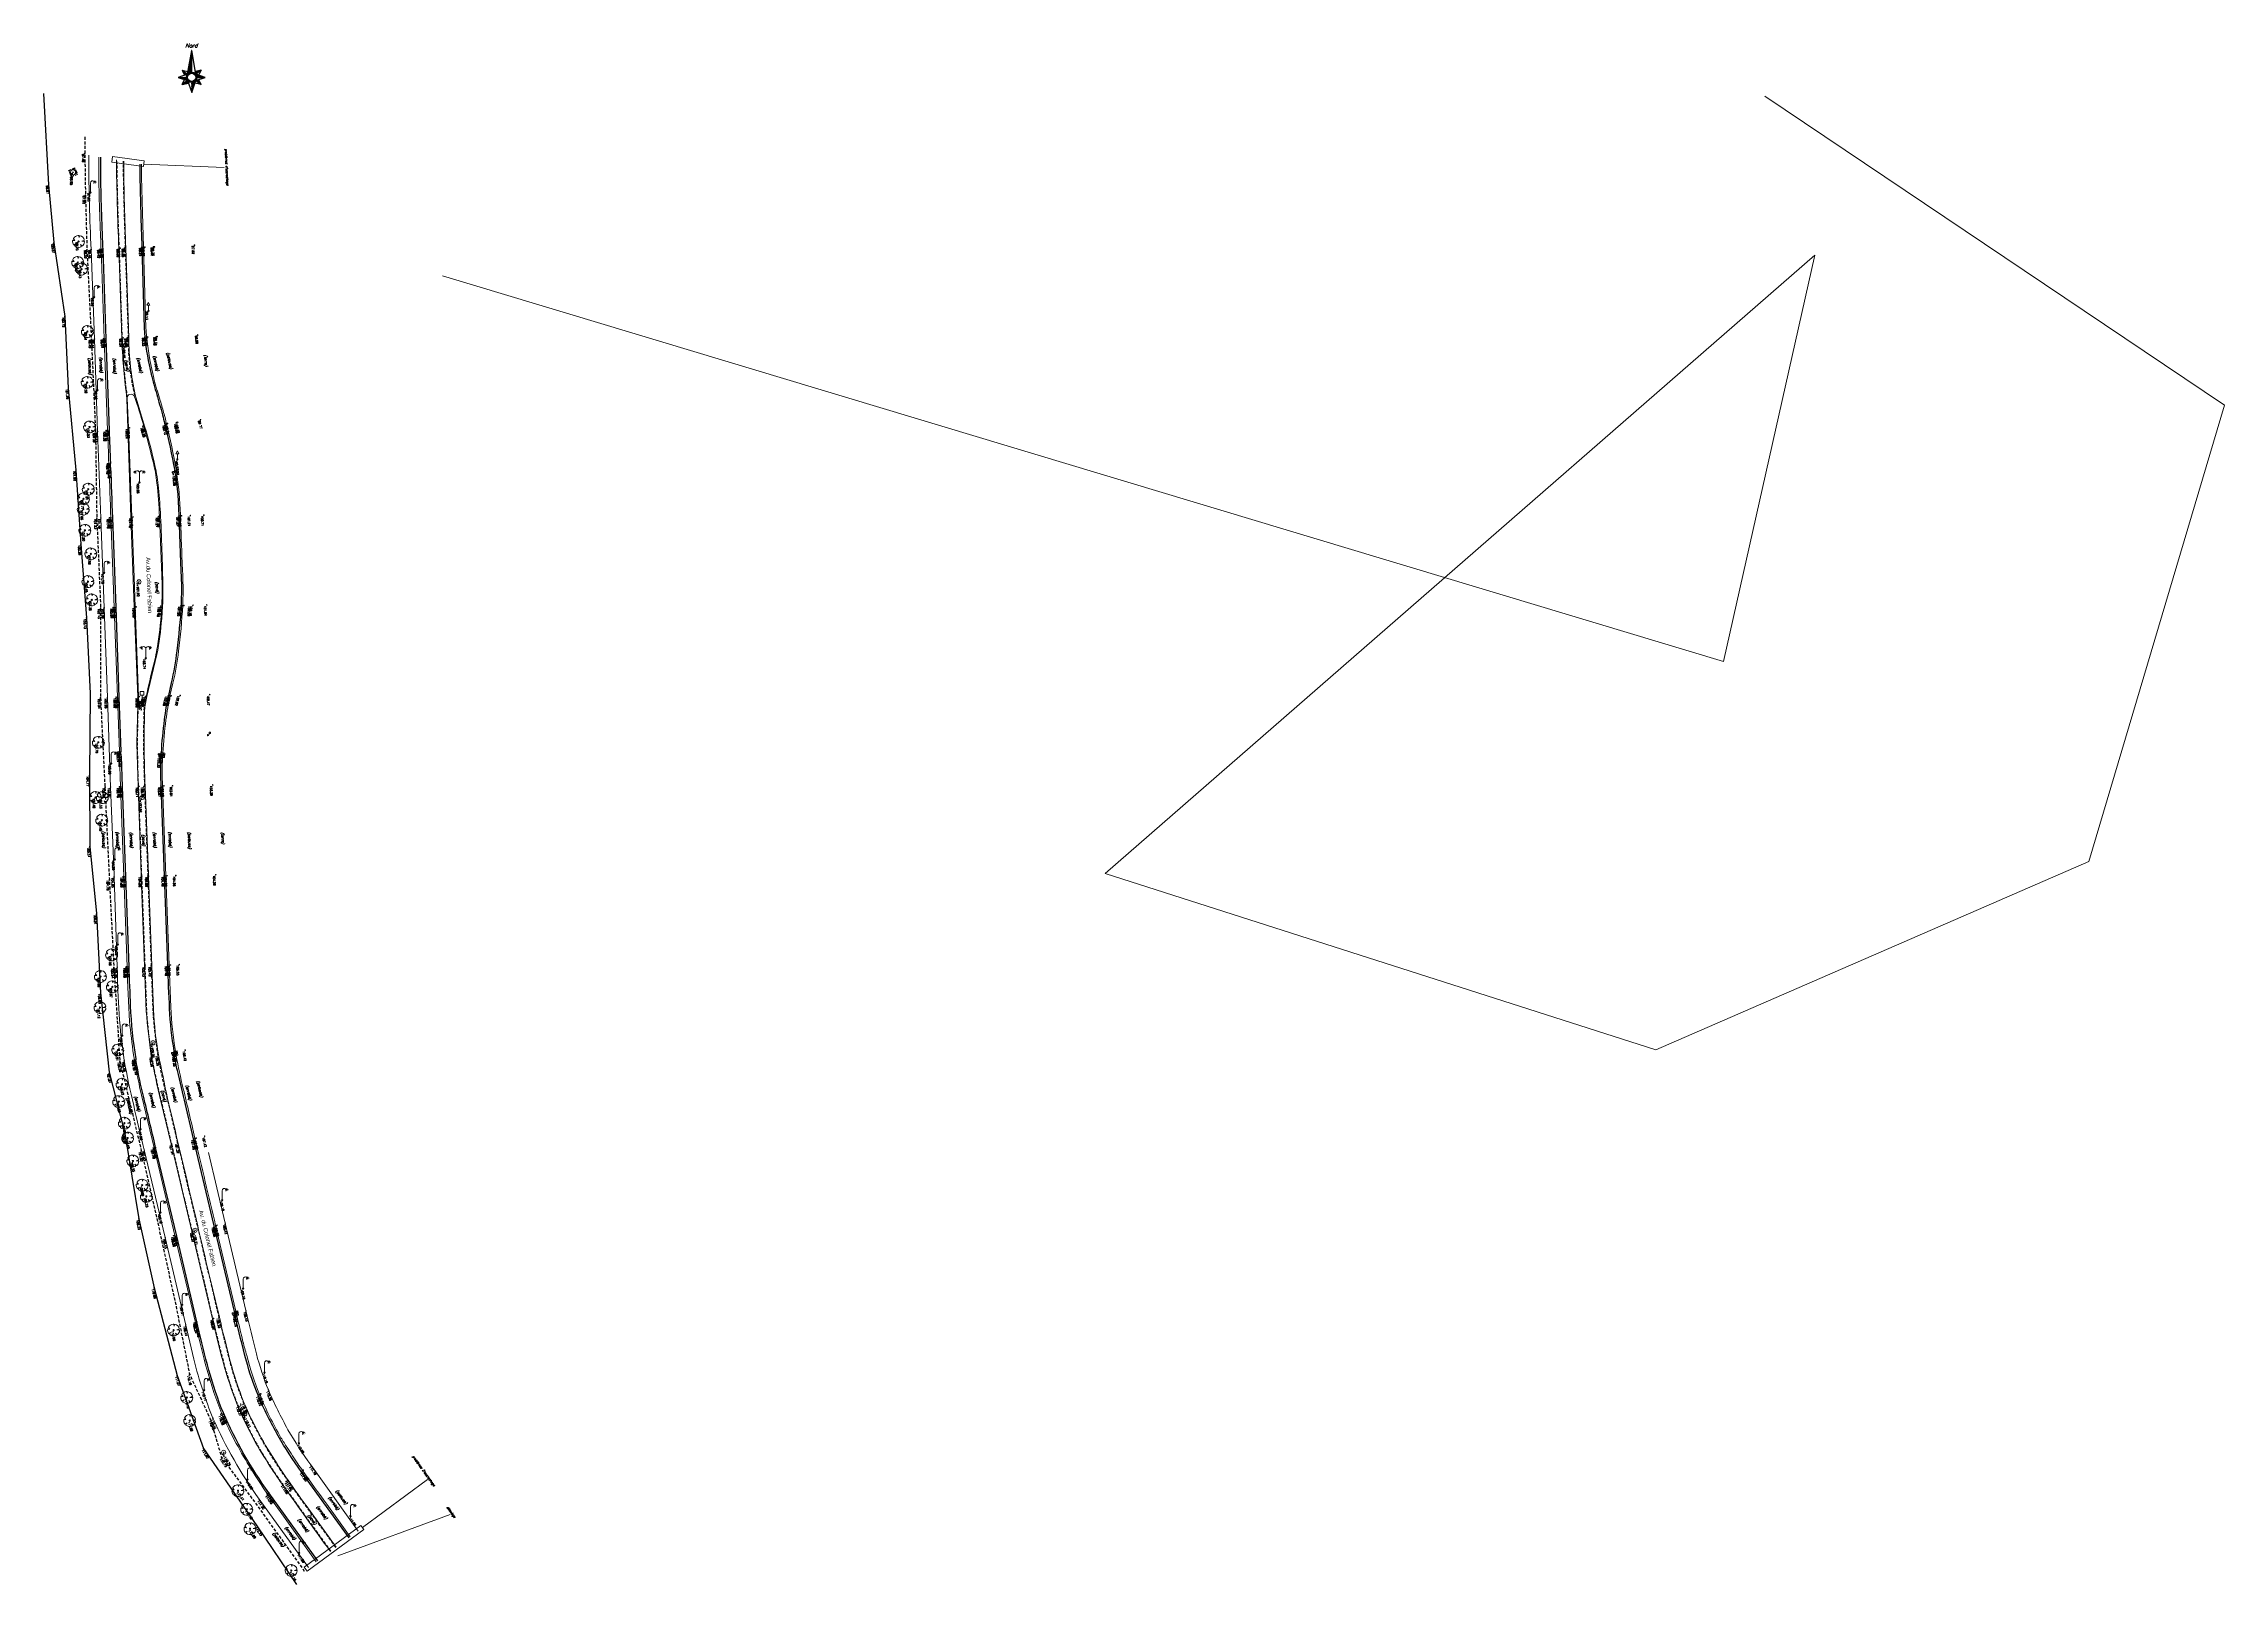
# Model space of a CAD drawing. Header units: metres. Extents: x 1657984 to 1658349, y 8187524 to 8187781.
import ezdxf
from ezdxf.enums import TextEntityAlignment as Align

# ---------------------------------------------------------------- set-up
doc = ezdxf.new("R2010")
doc.units = ezdxf.units.M
doc.header["$LTSCALE"] = 2
doc.header["$PDMODE"] = 32
doc.header["$PDSIZE"] = 0.1
doc.linetypes.add('CACHE', pattern=[0.375, 0.25, -0.125])
for name, color, linetype, lineweight in [('_ALTITUDE', 172, 'Continuous', 18), ('_CODE', 7, 'Continuous', 18), ('_MATRICULE', 2, 'Continuous', 18), ('_POINTS_ALTI', 172, 'Continuous', 18), ('ARBRES', 84, 'Continuous', 18), ('BATI_TXT', 7, 'Continuous', 18), ('MOBILIER_URB', 7, 'Continuous', 18), ('Observations', 4, 'Continuous', 20), ('RES_ASSDIV_SYM', 7, 'Continuous', 20), ('RES_ASSEP_SYM', 7, 'Continuous', 20), ('RES_ECL_SYM', 7, 'Continuous', 20), ('SOL_NATURE', 7, 'CACHE', 18), ('SOL_NATURE_TXT', 7, 'Continuous', 18), ('VOIRIE', 7, 'Continuous', 18), ('VOIRIE_BORDURETTE', 7, 'Continuous', 18), ('VOIRIE_NUMPOL', 7, 'Continuous', 18), ('VOIRIE_SIGHOR', 253, 'Continuous', 18), ('VOIRIE_SIGVER', 7, 'Continuous', 18)]:
    doc.layers.add(name, color=color, linetype=linetype, lineweight=lineweight)
for name, color, linetype in [('HABILLAGE', 7, 'Continuous'), ('TALUS_BAS', 36, 'CACHE'), ('TALUS_HAUT', 36, 'Continuous'), ('VOIRIE_CANIVEAU', 5, 'Continuous')]:
    doc.layers.add(name, color=color, linetype=linetype)
doc.styles.add('ARIAL', font='arial.ttf', dxfattribs={"height": 0.7})
doc.styles.add('ITALIC', font='ITALIC.SHX')
doc.styles.add('NatureSol', font='simplex.shx', dxfattribs={"oblique": 15.3})
doc.styles.add('ROMANS', font='romans.shx', dxfattribs={"oblique": 18})
doc.styles.add('SIMPLEX', font='simplex.shx', dxfattribs={"oblique": 15.3})

# ---------------------------------------------------------------- blocks, each defined once
blk = doc.blocks.new('RA_TCir_v7')
at = {"color": 0, "linetype": 'ByBlock', "lineweight": -2}
blk.add_circle((0, 0), 0.5, dxfattribs=at)
blk = doc.blocks.new('RA_Aval_v7')
at = {"linetype": 'ByBlock', "lineweight": -2}
blk.add_hatch(color=0, dxfattribs=at).paths.add_polyline_path([(0.6249999999998863, 0.5), (0.5957812499995043, 0.515625), (0.5332812500001864, 0.53125), (0.4999999999998863, 0.53125), (0.4667187499999272, 0.53125), (0.4042187500001546, 0.5156250000002274), (0.3749999999998863, 0.5, 0.1909877799999934), (-1.13686837721616e-13, 0), (0.9999999999998863, 0, 0.1909877799999709)])
at = {"color": 0, "linetype": 'ByBlock', "lineweight": -2}
blk.add_lwpolyline([(0, 0), (0, 1), (1, 1), (1, 0), (0, 0, -0.19098778), (0.375, 0.5), (0.4042187500000409, 0.515625), (0.4667187500000409, 0.53125), (0.5, 0.53125), (0.5332812499999591, 0.53125), (0.5957812499999591, 0.515625), (0.625, 0.5, -0.19098778), (1, 0)], format="xyb", dxfattribs=at)
blk = doc.blocks.new('RA_GCar_v7')
at = {"color": 0}
for points in [[(0, 1), (1, 1), (1, 0), (0, 0), (0, 1)], [(0.25, 1), (0.25, 0)], [(0.5, 0), (0.5, 1)], [(0.75, 1), (0.75, 0)]]:
    blk.add_lwpolyline(points, dxfattribs=at)
blk = doc.blocks.new('RA_Tamp_v7')
at = {"color": 0, "linetype": 'ByBlock', "lineweight": -2}
blk.add_lwpolyline([(0, 0), (1, 0), (1, 1), (0, 1)], close=True, dxfattribs=at)
blk.add_circle((0.5, 0.5), 0.4376826963060384, dxfattribs=at)
blk = doc.blocks.new('RC_ecl1_v7')
at = {"color": 0, "linetype": 'ByBlock', "lineweight": -2}
for points in [[(0, 0.1092785626943638), (0, 1.56632606528555, -0.6328582952916635), (0.632227533666398, 1.865772502197553)], [(0.8624435585190477, 1.819880900295288, 1.000000000000001), (0.5946039440721387, 1.677033105923609), (0.8624435585190477, 1.819880900295288)]]:
    blk.add_lwpolyline(points, format="xyb", dxfattribs=at)
for points in [[(0.6615638476839113, 1.71274505451656), (0.5901973666223803, 1.478254555438846)], [(0.7285237512955854, 1.748457003109449), (0.8356595970743423, 1.547577292274242)], [(0.7954836549072751, 1.784168951702348), (1.029974090675679, 1.712802489908864)]]:
    blk.add_lwpolyline(points, dxfattribs=at)
blk.add_circle((0, 0), 0.109278562694339, dxfattribs=at)
blk = doc.blocks.new('PA_Feuil_v7')
at = {"color": 0, "linetype": 'ByBlock', "lineweight": -2}
for p, q in [((-0.873754222903339, 0.1781046381935166), (-0.615621926376345, 0.1584245506779662)), ((-0.615621926376345, 0.1584245506779662), (-0.8143231156161751, 0.3766980081941778)), ((0.03909062693321106, 0.9133704686263107), (0.07896294334890394, 0.6751338980925732)), ((0.07896294334890394, 0.6751338980925732), (0.1383670958263369, 0.9134378556507474)), ((0.8536832906467992, 0.1395665848598872), (0.5360794546180125, 0.02021918371022141)), ((0.5360794546180125, 0.02021918371022141), (0.8736329262595174, 0.000593005814468047)), ((-0.714413208694133, -0.55643341237676), (-0.4961127963682161, -0.3974428106944304)), ((-0.4961127963682161, -0.3974428106944304), (-0.6349381239601471, -0.6358006778719895)), ((0.4373555593245715, -0.7939152482378755), (0.3180351129846367, -0.5160219997664217)), ((0.3180351129846367, -0.5160219997664217), (0.5167228248195948, -0.7144401635038768))]:
    blk.add_line(p, q, dxfattribs=at)
blk.add_circle((0, 0), 0.1, dxfattribs=at)
for centre, radius, start, end in [((-0.00793852353680999, -0.00530013596944197), 0.9927649176365423, 172.8358913056754, 213.7228913056547), ((-0.9140803811631627, 0.109907392163327), 0.0794211934109234, 59.38789130566015, 188.0708913056812), ((-0.7055085481078883, 0.4631424372346892), 0.1389870884691159, 157.8318913056779, 218.5058913056569), ((0.004947875182223432, 0.02349880032272986), 0.9729096192838115, 95.01689130566228, 149.6128913056538), ((-0.05851932910405803, 0.895765361881589), 0.09927649176365425, 10.20289130563524, 102.4948913056632), ((0.2191512662902947, 0.8555813902430337), 0.09927649176365425, 79.25789130566082, 144.4228913056451), ((0.007936726549510054, 0.007947508473606013), 0.9729096192838115, 13.73989130566205, 76.33789130565641), ((0.8536159036224393, 0.2388430537528455), 0.09927649176365425, 270.0388913056562, 0.03889130564320286), ((0.8803319973248689, -0.1182033428263566), 0.1191317901163851, 19.41189130565428, 93.28489130565595), ((-0.774032999649491, -0.4770526694768906), 0.09927649176365425, 233.1688913056869, 306.9088913056777), ((-0.5554765166310333, -0.69531264958805), 0.09927649176365425, 143.1688913056237, 216.9088913056481), ((0.00564094096279895, -0.02249884768421091), 0.9729096192838115, 228.8228913056724, 293.7628913056517), ((0.3447215563963402, -0.8293867500322771), 0.09927649176365425, 302.371891305678, 20.83489130565726), ((0.6004100405064716, -0.6614358837037855), 0.09927649176365425, 212.3718913057033, 290.8348913056597), ((0.02316338629132423, 0.001670331453780499), 0.9729096192838115, 309.027891305662, 355.2558913056434)]:
    blk.add_arc(centre, radius, start, end, dxfattribs=at)
blk = doc.blocks.new('PR_RouT_v7')
at = {"color": 0, "linetype": 'ByBlock', "lineweight": -2}
blk.add_lwpolyline([(-0.2598076211353319, 0.9499973494559527), (2.169488547143494e-16, 1.399997349455953), (0.2598076211353315, 0.9499973494559527)], close=True, dxfattribs=at)
blk.add_lwpolyline([(0, 0.1), (0, 0.9499973494559527)], dxfattribs=at)
blk.add_circle((0, 0), 0.1, dxfattribs=at)
blk = doc.blocks.new('RC_ecl2_v7')
at = {"color": 0, "linetype": 'ByBlock', "lineweight": -2}
for points in [[(-0.7987390262757699, 1.7914703368233), (-1.034189071265582, 1.719811820837429)], [(-0.7315051015050992, 1.755612243612267), (-0.8390793811381889, 1.553910469300193)], [(-0.664271176734387, 1.719754150401234), (-0.5926126414016842, 1.484304041843034)], [(1.039531272091821e-14, 0.109725765225781), (1.039531272091821e-14, 1.57273596823599)], [(0.6642711767344077, 1.719754150401234), (0.592612641401705, 1.484304041843034)], [(0.73150510150512, 1.755612243612267), (0.8390793811382097, 1.553910469300193)], [(0.7987390262757906, 1.7914703368233), (1.034189071265603, 1.719811820837429)]]:
    blk.add_lwpolyline(points, dxfattribs=at)
for points in [[(-0.8659729510464795, 1.827328430034334), (-0.5970372519637189, 1.6838960571902, 1.000000000000001), (-0.8659729510464795, 1.827328430034334, 1.000000000000001)], [(0.6348148092172826, 1.873407834924083, 0.6328582952916635), (1.039531272091821e-14, 1.57273596823599, 0.6328582952916635), (-0.6348148092172619, 1.873407834924083, 0.6328582952916635)], [(0.8659729510465003, 1.827328430034334, 1.000000000000001), (0.5970372519637397, 1.6838960571902), (0.8659729510465003, 1.827328430034334)]]:
    blk.add_lwpolyline(points, format="xyb", dxfattribs=at)
blk.add_circle((0, 0), 0.1097257652257665, dxfattribs=at)
blk = doc.blocks.new('PR_RouC_v7')
at = {"color": 0, "linetype": 'ByBlock', "lineweight": -2}
blk.add_lwpolyline([(-0.2999999999999874, 1.399997349455943), (-0.3000000000000123, 0.7999973494559616), (0.2999999999999847, 0.799997349455944), (0.3000000000000154, 1.399997349455962)], close=True, dxfattribs=at)
blk.add_lwpolyline([(0, 0.1), (0, 0.8000267436669675)], dxfattribs=at)
blk.add_circle((0, 0), 0.1, dxfattribs=at)
blk = doc.blocks.new('UR_PoubR_v7')
at = {"color": 0, "linetype": 'ByBlock'}
blk.add_circle((0, 0), 0.1, dxfattribs=at)
at = {"color": 0, "linetype": 'ByBlock', "style": 'SIMPLEX', "flags": 8}
blk.add_attdef('P', (0.1380872580367471, 0.0999999999999091), '', height=0.4, dxfattribs=at)
blk = doc.blocks.new('ALTMAT-Z')
at = {"color": 0}
blk.add_point((0, 0), dxfattribs=at)
at = {"layer": '_ALTITUDE', "style": 'ROMANS'}
blk.add_attdef('ALT', text='', height=0.36, dxfattribs=at).set_placement((0.1, -0.1), align=Align.TOP_LEFT)
at = {"layer": '_CODE', "style": 'ROMANS', "flags": 1}
blk.add_attdef('COD', text='', height=0.15, dxfattribs=at).set_placement((-0.1, 0), align=Align.MIDDLE_RIGHT)
at = {"layer": '_MATRICULE', "style": 'ROMANS', "flags": 1}
blk.add_attdef('MAT', (0.1, 0.1), '', height=0.05, dxfattribs=at)
blk = doc.blocks.new('RA_TCir_70_v7')
at = {"color": 0, "linetype": 'ByBlock', "lineweight": -2}
blk.add_circle((0, 0), 0.35, dxfattribs=at)
blk = doc.blocks.new('fnord')
for p, q in [((-1.457018001247035, 0.9807973349950574), (-0.05132995683619601, 8.938424502559162)), ((-0.3849795366482427, 7.049627787444822), (-0.05132995683619601, 7.383277367256869)), ((-0.3470529194379557, 7.264331099951748), (-0.05132995683619601, 7.560054062553506)), ((-0.05132995683619601, 7.116954923952801), (-0.3247820357142448, 7.390407002830851)), ((-0.3091263022276678, 7.479034412458671), (-0.05132995683619601, 7.736830757850144)), ((-0.05132995683619601, 7.293731619249438), (-0.2982430501644329, 7.540644712577676)), ((-0.05132995683619601, 7.470508314546076), (-0.2717040646146209, 7.6908824223245)), ((-0.2711996850173808, 7.693737724965596), (-0.05132995683619601, 7.91360745314678)), ((-0.05132995683619601, 7.647285009842713), (-0.2451650790648081, 7.841120132071326)), ((-0.2332730678070929, 7.90844103747252), (-0.05132995683619601, 8.090384148443416)), ((-0.05132995683619601, 7.824061705139349), (-0.2186260935149962, 7.991357841818149)), ((-0.1953464505968059, 8.123144349979444), (-0.05132995683619601, 8.267160843740054)), ((-0.05132995683619601, 8.000838400435985), (-0.1920871079651834, 8.141595551564976)), ((-0.05132995683619601, 8.177615095732623), (-0.1655481224153714, 8.291833261311798)), ((-0.157419833386518, 8.337847662486368), (-0.05132995683619601, 8.443937539036689)), ((-0.05132995683619601, 8.354391791029261), (-0.1390091368655595, 8.442070971058623)), ((-0.119493216176231, 8.552550974993292), (-0.05132995683619601, 8.620714234333327)), ((-0.05132995683619601, 8.531168486325896), (-0.1124701513157467, 8.592308680805449)), ((-0.05132995683619601, 8.707945181622534), (-0.08593116576593474, 8.742546390552274)), ((-0.0815665989659431, 8.767254287500219), (-0.05132995683619601, 8.797490929629966)), ((-0.05132995683619601, 8.88472187691917), (-0.0593921802161228, 8.892784100299096)), ((-0.05132995683619601, 1.688424502559163), (-0.05132995683619601, 8.938424502559162)), ((1.354358087574643, 0.9807973349950574), (-0.05132995683619601, 8.938424502559162)), ((-1.457018001247035, 0.9807973349950583), (-4.551329956836195, -0.06157549744083735)), ((-3.256027828515634, 2.310792898079581), (-1.457018001247035, 0.9807973349950574)), ((-3.256027828515635, 2.310792898079581), (-2.396364350024854, 0.6643621699997371)), ((-3.256027828515634, 2.310792898079582), (-1.286687659830171, 1.945040687358068)), ((-3.229697919174453, 2.260365756655608), (-3.21189665217941, 2.27816702365065)), ((-3.169058351676801, 2.144228628856622), (-3.110259559111052, 2.203027421422371)), ((-1.898260228388953, 0.8321572118602631), (-3.123960969627965, 2.057857953099275)), ((-3.10841878417915, 2.028091501057636), (-3.008622466042693, 2.127887819194093)), ((-3.047779216681499, 1.91195437325865), (-2.906985372974334, 2.052748216965815)), ((-1.76602819482686, 0.8767018735948078), (-3.041577767893509, 2.152251446661457)), ((-2.987139649183848, 1.795817245459665), (-2.805348279905975, 1.977608614737537)), ((-2.030492261951045, 0.7876125501257185), (-2.930805409487165, 1.687925697661838)), ((-2.926500081686197, 1.679680117660679), (-2.703711186837617, 1.902469012509259)), ((-2.865860514188546, 1.563542989861693), (-2.602074093769258, 1.827329410280981)), ((-2.805220946690895, 1.447405862062707), (-2.500437000700899, 1.752189808052703)), ((-2.744581379193243, 1.331268734263721), (-2.39879990763254, 1.677050205824425)), ((-2.162724295513137, 0.7430678883911739), (-2.737649849346365, 1.317993442224402)), ((-2.683941811695592, 1.215131606464736), (-2.297162814564182, 1.601910603596147)), ((-2.623302244197941, 1.09899447866575), (-2.195525721495823, 1.526771001367869)), ((-2.56266267670029, 0.9828573508667642), (-2.093888628427464, 1.451631399139591)), ((-2.294956329075229, 0.6985232266566288), (-2.544494289205565, 0.9480611867869646)), ((-2.502023109202639, 0.8667202230677784), (-1.992251535359105, 1.376491796911313)), ((-2.441383541704988, 0.7505830952687926), (-1.890614442290746, 1.301352194683035)), ((-1.633796161264768, 0.9212465353293524), (-2.36351094486422, 1.650961318928804)), ((-2.327695461553837, 0.6874944801233069), (-1.788977349222388, 1.226212592454756)), ((-2.061117259718427, 0.7772959866620806), (-1.687340256154029, 1.151072990226478)), ((-1.794539057883017, 0.8670974932008537), (-1.58570316308567, 1.0759333879982)), ((-1.501564127702676, 0.965791197063897), (-1.685444121834931, 1.149671191196152)), ((-1.527960856047606, 0.9568989997396269), (-1.484066070017311, 1.000793785769922)), ((-1.446924818536291, 1.037935037250942), (-0.05132995683619601, 2.433529898951037)), ((-1.405679465719977, 1.046683230377835), (-1.439419428806359, 1.080423193464217)), ((-1.322938449607824, 1.140718909562318), (-1.412880443256547, 1.230660903211041)), ((-1.408998201326003, 1.252638349757866), (-0.05132995683619601, 2.610306594247675)), ((-1.233868423152986, 1.228425578404115), (-1.386341457706735, 1.380898612957865)), ((-1.371071584115716, 1.467341662264791), (-0.05132995683619601, 2.787083289544311)), ((-1.138458857157612, 1.309792707705379), (-1.359802472156923, 1.53113632270469)), ((-1.036599922486326, 1.38471046833073), (-1.333263486607111, 1.681374032451514)), ((-1.333144966905428, 1.682044974771715), (-0.05132995683619601, 2.963859984840948)), ((-0.928073655051449, 1.452960896192489), (-1.306724501057299, 1.831611742198339)), ((-1.295218349695141, 1.89674828727864), (-0.05132995683619601, 3.140636680137585)), ((-0.8125353884921873, 1.514199324929865), (-1.280185515507486, 1.981849451945163)), ((-1.257291732484854, 2.111451599785564), (-0.05132995683619601, 3.317413375434222)), ((-0.6894815186250627, 1.567922150359377), (-1.253646529957674, 2.132087161691988)), ((-0.5581958286279294, 1.613413155658881), (-1.227107544407862, 2.282324871438813)), ((-1.219365115274567, 2.326154912292488), (-0.05132995683619601, 3.494190070730858)), ((-0.4176589964539748, 1.649653018781563), (-1.200568558858049, 2.432562581185638)), ((-1.181438498064279, 2.540858224799412), (-0.05132995683619601, 3.670966766027496)), ((-0.266389102650769, 1.675159820274994), (-1.174029573308237, 2.582800290932463)), ((-0.102139336122943, 1.687686749043805), (-1.147490587758425, 2.733038000679287)), ((-1.143511880853992, 2.755561537306336), (-0.05132995683619601, 3.847743461324132)), ((-0.05132995683619601, 1.813654065053695), (-1.120951602208613, 2.883275710426112)), ((-1.105585263643704, 2.970264849813261), (-0.05132995683619601, 4.024520156620769)), ((-0.05132995683619601, 1.990430760350332), (-1.094412616658801, 3.033513420172937)), ((-0.05132995683619601, 2.167207455646968), (-1.067873631108988, 3.183751129919761)), ((-1.067658646433417, 3.184968162320185), (-0.05132995683619601, 4.201296851917406)), ((-0.05132995683619601, 2.343984150943605), (-1.041334645559176, 3.333988839666586)), ((-1.029732029223129, 3.39967147482711), (-0.05132995683619601, 4.378073547214043)), ((-0.05132995683619601, 2.520760846240242), (-1.014795660009364, 3.48422654941341)), ((-0.9918054120128419, 3.614374787334034), (-0.05132995683619601, 4.55485024251068)), ((-0.05132995683619601, 2.697537541536879), (-0.9882566744595511, 3.634464259160235)), ((-0.05132995683619601, 2.874314236833516), (-0.9617176889097392, 3.78470196890706)), ((-0.9538787948025549, 3.829078099840959), (-0.05132995683619601, 4.731626937807317)), ((-0.05132995683619601, 3.051090932130153), (-0.9351787033599273, 3.934939678653884)), ((-0.915952177592267, 4.043781412347882), (-0.05132995683619601, 4.908403633103954)), ((-0.05132995683619601, 3.227867627426789), (-0.9086397178101144, 4.085177388400709)), ((-0.05132995683619601, 3.404644322723427), (-0.8821007322603025, 4.235415098147533)), ((-0.87802556038198, 4.258484724854807), (-0.05132995683619601, 5.085180328400591)), ((-0.05132995683619601, 3.581421018020063), (-0.8555617467104906, 4.385652807894358)), ((-0.8400989431716921, 4.473188037361731), (-0.05132995683619601, 5.261957023697227)), ((-0.05132995683619601, 3.758197713316701), (-0.8290227611606777, 4.535890517641183)), ((-0.05132995683619601, 3.934974408613337), (-0.8024837756108658, 4.686128227388007)), ((-0.8021723259614051, 4.687891349868655), (-0.05132995683619601, 5.438733718993864)), ((-0.777379994044348, 1.530703166446248), (-0.05132995683619601, 2.256753203654401)), ((-0.05132995683619601, 4.111751103909974), (-0.775944790061053, 4.836365937134832)), ((-0.7642457087511172, 4.90259466237558), (-0.05132995683619601, 5.6155104142905)), ((-0.05132995683619601, 4.288527799206611), (-0.7494058045112411, 4.986603646881657)), ((-0.7263190915408302, 5.117297974882503), (-0.05132995683619601, 5.792287109587138)), ((-0.05132995683619601, 4.465304494503248), (-0.7228668189614291, 5.136841356628481)), ((-0.05132995683619601, 4.642081189799885), (-0.6963278334116163, 5.287079066375306)), ((-0.6883924743305423, 5.332001287389429), (-0.05132995683619601, 5.969063804883775)), ((-0.05132995683619601, 4.818857885096523), (-0.6697888478618044, 5.43731677612213)), ((-0.6504658571202553, 5.546704599896352), (-0.05132995683619601, 6.145840500180412)), ((-0.05132995683619601, 4.995634580393159), (-0.6432498623119924, 5.587554485868956)), ((-0.05132995683619601, 5.172411275689796), (-0.6167108767621796, 5.737792195615779)), ((-0.6125392399099674, 5.761407912403278), (-0.05132995683619601, 6.322617195477048)), ((-0.05132995683619601, 5.349187970986432), (-0.5901718912123677, 5.888029905362605)), ((-0.5746126226996804, 5.976111224910201), (-0.05132995683619601, 6.499393890773685)), ((-0.05132995683619601, 5.525964666283069), (-0.5636329056625557, 6.038267615109429)), ((-0.05132995683619601, 5.702741361579707), (-0.5370939201127429, 6.188505324856254)), ((-0.5366860054893925, 6.190814537417126), (-0.05132995683619601, 6.676170586070323)), ((-0.05132995683619601, 5.879518056876344), (-0.510554934562931, 6.338743034603078)), ((-0.5018731392438704, 1.62943332595009), (-0.05132995683619601, 2.079976508357763)), ((-0.4987593882791055, 6.40551784992405), (-0.05132995683619601, 6.852947281366959)), ((-0.05132995683619601, 6.05629475217298), (-0.4840159490131182, 6.488980744349903)), ((-0.4608327710688176, 6.620221162430973), (-0.05132995683619601, 7.029723976663596)), ((-0.05132995683619601, 6.233071447469617), (-0.4574769634633062, 6.639218454096727)), ((-0.05132995683619601, 6.409848142766253), (-0.4309379779134943, 6.789456163843552)), ((-0.4229061538585306, 6.834924474937899), (-0.05132995683619601, 7.206500671960232)), ((-0.05132995683619601, 6.586624838062892), (-0.4043989923636815, 6.939693873590378)), ((-0.05132995683619601, 6.763401533359528), (-0.3778600068138696, 7.089931583337202)), ((-0.05132995683619601, 6.940178228656165), (-0.3513210212640576, 7.240169293084027)), ((-0.2812785814604579, 1.673251188436865), (-0.05132995683619601, 1.903199813061127)), ((-0.08975037385894424, 1.688002700741742), (-0.05132995683619601, 1.726423117764489)), ((3.151086227685052, 2.313876102455395), (1.184313978518886, 1.943420320433816)), ((1.190621337365845, 1.907714240186709), (1.236077440089915, 1.953170342910781)), ((1.735888173588845, 1.263872801705115), (1.211770059488093, 1.787990915805863)), ((1.217160322915656, 1.757476530439884), (1.453878550185986, 1.994194757710215)), ((1.837370364770318, 1.339167305820278), (1.225381908443707, 1.951155762146885)), ((1.243699308465469, 1.60723882069306), (1.671679660282057, 2.035219172509648)), ((1.63440598240737, 1.188578297589951), (1.24969667669838, 1.573287603298938)), ((1.270238294015281, 1.457001110946235), (1.889480770378127, 2.076243587309082)), ((1.532923791225897, 1.113283793474788), (1.287623293908669, 1.358584290792015)), ((1.296777279565092, 1.306763401199411), (2.107281880474198, 2.117268002108515)), ((1.323316265114905, 1.156525691452585), (2.325082990570269, 2.158292416907949)), ((1.431441600044423, 1.037989289359624), (1.325549911118956, 1.14388097828509)), ((1.349855250664718, 1.006287981705761), (2.542884100666339, 2.199316831707383)), ((3.151086227685052, 2.313876102455395), (1.354358087574643, 0.9807973349950574)), ((4.448670043163804, -0.06157549744083735), (1.354358087574643, 0.9807973349950583)), ((1.938852555951791, 1.414461809935442), (1.374139108840642, 1.979175257046587)), ((1.414586671161341, 0.8942427069057475), (1.464154475272264, 0.9438105110166699)), ((2.354229691548247, -0.0615754974408369), (1.442260277273085, 0.8503939168343244)), ((1.480930820253525, 0.783810160701294), (1.596386508834356, 0.8992658492821253)), ((2.040334747133264, 1.489756314050605), (1.522896309237576, 2.007194751946289)), ((1.540140889885174, 0.6662435350363061), (1.728618542396448, 0.8547211875475806)), ((2.531006386844884, -0.0615754974408369), (1.556844690456573, 0.9125861989474737)), ((1.591660824734491, 0.540986774588986), (1.86085057595854, 0.810176525813036)), ((2.177452996251611, -0.0615754974408369), (1.601003558412899, 0.514873940397873)), ((1.634701470298658, 0.4072507248565169), (1.993082609520632, 0.7656318640784914)), ((2.000676300954972, -0.0615754974408369), (1.666458962240475, 0.2726418412736611)), ((1.668135254777149, 0.2639078140383719), (2.125314643082725, 0.7210872023439467)), ((2.141816938314737, 1.565050818165768), (1.671653509634512, 2.035214246845992)), ((1.690307338869316, 0.1093032028339032), (2.257546676644817, 0.6765425406094021)), ((1.823899605658336, -0.0615754974408369), (1.693829573627261, 0.06849453459023769)), ((1.698668309948357, -0.05911252138369383), (2.389778710206909, 0.6319978788748575)), ((2.243299129496212, 1.640345322280932), (1.820410710031447, 2.063233741745695)), ((2.70778308214152, -0.0615754974408369), (1.823422892291984, 0.8227846924087006)), ((1.872982029187852, -0.0615754974408369), (2.522010743769001, 0.5874532171403128)), ((1.923170518845008, 1.402826554589414), (2.76068521076241, 2.240341246506817)), ((2.344781320677686, 1.715639826396095), (1.969167910428381, 2.091253236645397)), ((2.049758724484488, -0.0615754974408369), (2.654242777331093, 0.5429085554057682)), ((2.884559777438159, -0.0615754974408369), (2.090001094127394, 0.7329831858699274)), ((2.446263511859159, 1.790934330511258), (2.117925110825316, 2.119272731545099)), ((2.226535419781125, -0.0615754974408369), (2.786474810893186, 0.4983638936712236)), ((2.547745703040632, 1.866228834626422), (2.26668231122225, 2.147292226444801)), ((3.151086227685052, 2.313876102455395), (2.278280371793774, 0.6695580345707519)), ((3.061336472734795, -0.0615754974408369), (2.356579295962804, 0.6431816793311538)), ((2.403312115077763, -0.0615754974408369), (2.918706844455278, 0.4538192319366789)), ((2.649227894222105, 1.941523338741585), (2.415439511619184, 2.175311721344503)), ((2.750710085403578, 2.016817842856748), (2.564196712016121, 2.203331216244205)), ((2.5800888103744, -0.0615754974408369), (3.05093887801737, 0.4092745702021343)), ((2.608213315602778, 1.911092656050548), (2.97848632085848, 2.28136566130625)), ((3.238113168031432, -0.0615754974408369), (2.623157497798213, 0.5533801727923802)), ((2.852192276585053, 2.092112346971912), (2.712953912413055, 2.231350711143907)), ((2.756865505671036, -0.0615754974408369), (3.183170911579462, 0.3647299084675897)), ((2.953674467766526, 2.167406851087075), (2.861711112809989, 2.259370206043609)), ((3.414889863328068, -0.0615754974408369), (2.889735699633625, 0.463578666253607)), ((2.933642200967673, -0.0615754974408369), (3.315402945141554, 0.320185246733045)), ((3.055156658947999, 2.242701355202239), (3.010468313206924, 2.287389700943312)), ((3.110418896264309, -0.0615754974408369), (3.447634978703648, 0.2756405849985004)), ((3.591666558624705, -0.0615754974408369), (3.156313901469034, 0.3737771597148338)), ((3.287195591560947, -0.0615754974408369), (3.57986701226574, 0.2310959232639558)), ((3.768443253921343, -0.0615754974408369), (3.422892103304444, 0.2839756531760607)), ((3.463972286857584, -0.0615754974408369), (3.712099045827832, 0.1865512615294111)), ((3.64074898215422, -0.0615754974408369), (3.844331079389923, 0.1420065997948665)), ((3.94521994921798, -0.0615754974408369), (3.689470305139856, 0.194174146637287)), ((3.817525677450857, -0.0615754974408369), (3.976563112952015, 0.09746193806032188)), ((4.121996644514616, -0.0615754974408369), (3.956048506975265, 0.1043726400985139)), ((3.994302372747494, -0.0615754974408369), (4.108795146514109, 0.05291727632577725)), ((4.171079068044132, -0.0615754974408369), (4.241027180076201, 0.008372614591232619)), ((4.298773339811253, -0.0615754974408369), (4.222626708810675, 0.01457113355974071)), ((-4.551329956836195, -0.06157549744083735), (-1.801329956836196, -0.06157549744083735)), ((-4.551329956836195, -0.06157549744083735), (-1.45646814054194, -1.10468943402309)), ((-4.551329956836195, -0.06157549744083735), (-1.801329956836196, -0.06157549744083735)), ((-4.534332474257241, -0.06730444820418713), (-4.540061425020591, -0.0615754974408369)), ((-4.506192460043312, -0.07678895599307412), (-4.490979001491076, -0.0615754974408369)), ((-4.37397818984032, -0.1213513810867184), (-4.314202306194439, -0.0615754974408369)), ((-4.267682049176241, -0.1571781779885502), (-4.363284729723954, -0.0615754974408369)), ((-4.241763919637328, -0.1659138061803627), (-4.137425610897802, -0.0615754974408369)), ((-4.001031624095241, -0.2470519077729132), (-4.186508034427318, -0.0615754974408369)), ((-4.109549649434335, -0.2104762312740074), (-3.960648915601165, -0.0615754974408369)), ((-3.734381199014241, -0.3369256375572762), (-4.00973133913068, -0.0615754974408369)), ((-3.977335379231343, -0.2550386563676517), (-3.783872220304529, -0.0615754974408369)), ((-3.845121109028351, -0.2996010814612959), (-3.607095525007892, -0.0615754974408369)), ((-3.467730773933241, -0.4267993673416393), (-3.832954643834043, -0.0615754974408369)), ((-3.712906838825358, -0.3441635065549402), (-3.430318829711255, -0.0615754974408369)), ((-3.201080348852241, -0.5166730971260018), (-3.656177948537406, -0.0615754974408369)), ((-3.580692568622366, -0.3887259316485849), (-3.253542134414618, -0.0615754974408369)), ((-2.934429923771241, -0.6065468269103649), (-3.47940125324077, -0.0615754974408369)), ((-3.448478298419373, -0.4332883567422292), (-3.076765439117981, -0.0615754974408369)), ((-3.316264028216381, -0.4778507818358735), (-2.899988743821345, -0.0615754974408369)), ((-2.667779498690242, -0.6964205566947279), (-3.302624557944132, -0.0615754974408369)), ((-3.250174531834698, -2.43552622113065), (-2.404840192034994, -0.785043465091904)), ((-1.45646814054194, -1.10468943402309), (-3.250174531834698, -2.43552622113065)), ((-3.250174531834698, -2.43552622113065), (-1.145075274859214, -1.981575497440837)), ((-3.230922455883528, -2.431374638357721), (-3.236739194303359, -2.42555789993789)), ((-3.184049758013388, -0.5224132069295182), (-2.723212048524707, -0.0615754974408369)), ((-3.085504237118302, -2.40001616182631), (-3.135257003121885, -2.350263395822727)), ((-2.401129073609242, -0.7862942864790909), (-3.125847862647496, -0.0615754974408369)), ((-3.125798188635477, -2.408705285814612), (-2.872129058459384, -2.15503615563852)), ((-3.051835487810396, -0.5669756320231625), (-2.546435353228071, -0.0615754974408369)), ((-2.940086018353077, -2.368657685294898), (-3.033774811940412, -2.274968891707564)), ((-2.134478648528242, -0.876168016263454), (-2.949071167350859, -0.0615754974408369)), ((-2.794667799587852, -2.337299208763487), (-2.932292620758939, -2.1996743875924)), ((-2.919621217607403, -0.6115380571168068), (-2.369658657931434, -0.0615754974408369)), ((-2.900420227526785, -2.360104020002557), (-2.187086261701613, -1.646770054177386)), ((-2.649249580822627, -2.305940732232075), (-2.830810429577466, -2.124379883477237)), ((-2.787406947404411, -0.656100482210451), (-2.192881962634797, -0.0615754974408369)), ((-1.867828223447242, -0.9660417460478166), (-2.772294472054222, -0.0615754974408369)), ((-2.503831362057401, -2.274582255700664), (-2.729328238395992, -2.049085379362074)), ((-2.675042266418092, -2.311502754190502), (-1.502043464943843, -1.138503952716252)), ((-2.655192677201418, -0.7006629073040958), (-2.01610526733816, -0.0615754974408369)), ((-2.358413143292176, -2.243223779169252), (-2.627846047214518, -1.97379087524691)), ((-1.601177798366242, -1.05591547583218), (-2.595517776757585, -0.0615754974408369)), ((-2.21299492452695, -2.211865302637841), (-2.526363856033045, -1.898496371131747)), ((-2.522978406998426, -0.74522533239774), (-1.839328572041523, -0.0615754974408369)), ((-2.4496643053094, -2.262901488378447), (-1.413225119493963, -1.226462302563009)), ((-2.067576705761725, -2.180506826106429), (-2.424881664851571, -1.823201867016583)), ((-1.59571701541743, -0.8845995634843553), (-2.418741081460948, -0.0615754974408369)), ((-2.390764136795434, -0.7897877574913843), (-1.796217756280071, -0.1952413769760217)), ((-1.9221584869965, -2.149148349575017), (-2.323399473670098, -1.74790736290142)), ((-2.258549866592441, -0.8343501825850286), (-1.776938271340008, -0.3527385873325954)), ((-1.722433763268916, -0.5811061203362322), (-2.241964386164311, -0.0615754974408369)), ((-2.224286344200708, -2.214300222566392), (-1.366900136035734, -1.356914014401417)), ((-1.776740268231275, -2.117789873043606), (-2.221917282488624, -1.672612858786257)), ((-2.126335596389449, -0.8789126076786733), (-1.745911596621988, -0.498488607911213)), ((-1.631322049466049, -2.086431396512194), (-2.120435091307151, -1.597318354671093)), ((-1.777525295175603, -0.3492378931329081), (-2.065187690867674, -0.0615754974408369)), ((-1.485903830700824, -2.055072919980783), (-2.018952900125678, -1.52202385055593)), ((-1.998908383092017, -2.165698956754337), (-1.320575152577504, -1.487365726239824)), ((-1.994121326186456, -0.9234750327723176), (-1.704955199375791, -0.6343089059616522)), ((-1.340485611935598, -2.023714443449371), (-1.917470708944204, -1.446729346440766)), ((-1.799046762815958, -0.1509397301959177), (-1.888410995571038, -0.0615754974408369)), ((-1.861907055983464, -0.9680374578659618), (-1.655296356783856, -0.7614267586663543)), ((-1.195067393170373, -1.99235596691796), (-1.81598851776273, -1.371434842325603)), ((-1.773530421983325, -2.117097690942281), (-1.274250169119275, -1.617817438078232)), ((-1.729692785780471, -1.012599882959607), (-1.597790240900555, -0.880697338079691)), ((-1.208953764667186, -1.801692900124511), (-1.714506326581256, -1.29614033821044)), ((-1.306297113720406, -1.527572855774654), (-1.613024135399783, -1.220845834095277)), ((-1.597478515577479, -1.057162308053251), (-1.533039627131192, -0.9927234196069641)), ((-1.548152460874633, -2.068496425130226), (-1.227925185661046, -1.748269149916639)), ((-1.403640462773626, -1.253452811424796), (-1.51154194421831, -1.145551329980113)), ((-1.465264245374486, -1.101724733146895), (-1.461464562143405, -1.097925049915814)), ((-1.45646814054194, -1.10468943402309), (-0.05132995683619601, -5.061575497440837)), ((-1.322774499765941, -2.019895159318171), (-1.181600202202817, -1.878720861755047)), ((-0.05132995683619601, -5.061575497440837), (1.357376679928659, -1.099865250609312)), ((-0.05132995683619601, -2.692994264651432), (1.255615356202349, -1.386048951612887)), ((-0.05132995683619601, -2.516217569354795), (1.018088974329587, -1.446798638189011)), ((-0.05132995683619601, -2.869770959948069), (1.158072797739915, -1.660368205371957)), ((-0.05132995683619601, -2.339440874058158), (0.6037821743420251, -1.684328742879938)), ((-0.05132995683619601, -2.162664178761521), (0.3452980372579137, -1.766036184667412)), ((-0.05132995683619601, -1.985887483464884), (0.132683475258454, -1.801874051370234)), ((-0.05132995683619601, -1.811575497440837), (-0.05132995683619601, -5.061575497440837)), ((0.7783309482404794, -2.728317441252354), (-0.05132995683619601, -1.898656536175679)), ((-0.05132995683619601, -3.046547655244705), (1.060530239277482, -1.934687459131027)), ((0.7319608974069274, -2.858724085715439), (-0.05132995683619601, -2.075433231472316)), ((-0.05132995683619601, -3.223324350541342), (0.9629876808150497, -2.209006712890097)), ((0.6855908465733753, -2.989130730178524), (-0.05132995683619601, -2.252209926768953)), ((0.6392207957398233, -3.119537374641609), (-0.05132995683619601, -2.428986622065589)), ((-0.05132995683619601, -3.400101045837979), (0.8654451223526154, -2.483325966649167)), ((0.5928507449062712, -3.249944019104694), (-0.05132995683619601, -2.605763317362226)), ((-0.05132995683619601, -3.576877741134616), (0.7679025638901829, -2.757645220408237)), ((0.5464806940727192, -3.380350663567778), (-0.05132995683619601, -2.782540012658863)), ((0.5001106432391671, -3.510757308030863), (-0.05132995683619601, -2.9593167079555)), ((-0.05132995683619601, -3.753654436431253), (0.6703600054277503, -3.031964474167307)), ((0.4537405924056142, -3.641163952493947), (-0.05132995683619601, -3.136093403252137)), ((-0.05132995683619601, -3.93043113172789), (0.5728174469653178, -3.306283727926377)), ((0.4073705415720621, -3.771570596957032), (-0.05132995683619601, -3.312870098548774)), ((0.36100049073851, -3.901977241420117), (-0.05132995683619601, -3.489646793845411)), ((-0.05132995683619601, -4.107207827024527), (0.4752748885028844, -3.580602981685447)), ((0.314630439904958, -4.032383885883202), (-0.05132995683619601, -3.666423489142048)), ((0.2682603890714059, -4.162790530346286), (-0.05132995683619601, -3.843200184438685)), ((-0.05132995683619601, -4.283984522321163), (0.3777323300404509, -3.854922235444517)), ((0.221890338237853, -4.293197174809372), (-0.05132995683619601, -4.019976879735322)), ((-0.05132995683619601, -4.460761217617801), (0.2801897715780175, -4.129241489203586)), ((0.1755202874043009, -4.423603819272456), (-0.05132995683619601, -4.196753575031958)), ((0.1291502365707489, -4.554010463735541), (-0.05132995683619601, -4.373530270328596)), ((-0.05132995683619601, -4.637537912914437), (0.182647213115585, -4.403560742962656)), ((0.08278018573719681, -4.684417108198625), (-0.05132995683619601, -4.550306965625232)), ((-0.05132995683619601, -4.814314608211074), (0.08510465465315153, -4.677879996721726)), ((0.03641013490364475, -4.81482375266171), (-0.05132995683619601, -4.727083660921869)), ((-0.009959915929907304, -4.945230397124795), (-0.05132995683619601, -4.903860356218506)), ((-0.05132995683619601, -4.991091303507711), (-0.012437903809281, -4.952199250480796)), ((0.8247009990740315, -2.59791079678927), (0.03617650720751087, -1.809386304922748)), ((0.8710710499075836, -2.467504152326185), (0.1973790502700741, -1.793812152688675)), ((0.9174411007411356, -2.3370975078631), (0.346175381491383, -1.765831788613347)), ((0.9638111515746877, -2.206690863400016), (0.4846095896589722, -1.727489301484299)), ((1.01018120240824, -2.076284218936931), (0.6140448176991287, -1.680147834227818)), ((1.056551253241792, -1.945877574473846), (0.7354245705847893, -1.624750891816844)), ((1.102921304075344, -1.815470930010761), (0.8494131229333126, -1.561962748868729)), ((1.149291354908896, -1.685064285547677), (0.956476139617144, -1.492249070255924)), ((3.153367914843243, -2.427629189176421), (1.043857770410093, -1.981575497440837)), ((1.195661405742448, -1.554657641084592), (1.056928770982476, -1.415925006324619)), ((1.242031456576, -1.424250996621507), (1.150964450166959, -1.333183990212465)), ((1.288401507409552, -1.293844352158423), (1.238671119008758, -1.244113963757628)), ((1.334771558243104, -1.163437707695338), (1.320038248310019, -1.148704397762252)), ((1.333893183911978, -1.130994428606621), (1.353157914664782, -1.111729697853817)), ((1.357376679928659, -1.099865250609312), (4.448670043163804, -0.06157549744083735)), ((1.357376679928659, -1.099865250609311), (3.153367914843243, -2.427629189176421)), ((1.361772535896733, -1.103115076621866), (1.368889102921114, -1.095998509597486)), ((1.704889993311514, -1.35677944746711), (1.425196709150588, -1.077086163306183)), ((1.463409628965091, -1.178254678850144), (1.63506916332899, -1.006595144486246)), ((2.382956816340804, -1.858069575199763), (1.557526924947537, -1.032639683806497)), ((1.56504672203345, -1.253394281078422), (1.901249223736866, -0.9171917793750066)), ((1.666683815101808, -1.3285338833067), (2.167429284144743, -0.8277884142637668)), ((3.061023639370092, -2.359359702932415), (1.689857140744489, -0.9881932043068109)), ((1.698670043163804, -0.06157549744083735), (4.448670043163804, -0.06157549744083735)), ((1.698670043163804, -0.06157549744083735), (4.448670043163804, -0.06157549744083735)), ((1.768320908170167, -1.403673485534978), (2.314033321561259, -0.8579610721438868)), ((2.977875502055796, -2.09943487032148), (1.822187356541439, -0.943746724807125)), ((1.869958001238525, -1.478813087763257), (2.37562511430323, -0.9731459746985536)), ((2.774715177596675, -1.719497850565722), (1.95451757233839, -0.8993002453074386)), ((1.971595094306886, -1.553952689991535), (2.4372169070452, -1.088330877253221)), ((2.073232187375244, -1.629092292219813), (2.49880869978717, -1.203515779807887)), ((2.571554853137552, -1.339560830809963), (2.08684778813534, -0.8548537658077522)), ((2.174869280443603, -1.704231894448091), (2.56040049252914, -1.318700682362554)), ((2.36839452867843, -0.9596238110542044), (2.219178003932291, -0.8104072863080662)), ((2.276506373511961, -1.779371496676369), (2.62199228527111, -1.433885584917221)), ((3.153367914843243, -2.42762918917642), (2.278034670665893, -0.7906387730048845)), ((2.37814346658032, -1.854511098904647), (2.683584078013079, -1.549070487471888)), ((2.479780559648678, -1.929650701132925), (2.745175870755049, -1.664255390026555)), ((2.581417652717037, -2.004790303361204), (2.806767663497019, -1.779440292581222)), ((2.683054745785395, -2.079929905589482), (2.868359456238989, -1.894625195135889)), ((2.784691838853756, -2.15506950781776), (2.92995124898096, -2.009810097690556)), ((2.886328931922114, -2.230209110046038), (2.99154304172293, -2.124995000245223)), ((2.987966024990473, -2.305348712274315), (3.0531348344649, -2.240179902799889)), ((3.089603118058831, -2.380488314502594), (3.11472662720687, -2.355364805354557)), ((4.347855763340768, -0.0615754974408369), (4.373259213638293, -0.03617204714331201))]:
    blk.add_line(p, q)
for radius in [1.75, 1.362396608223902]:
    blk.add_circle((-0.05132995683619601, -0.06157549744083735), radius)
at = {"style": 'ITALIC'}
blk.add_text('Nord', height=1.31530044714351, dxfattribs=at).set_placement((-0.1171044477183516, 10.56690613901272), align=Align.MIDDLE)

msp = doc.modelspace()

# ---------------------------------------------------------------- linework, layer by layer
at = {"layer": '_POINTS_ALTI', "flags": 128}
msp.add_lwpolyline([(1658050.970087622, 8187742.489544736), (1658264.960156989, 8187678.090634407), (1658280.210022226, 8187745.930708506), (1658161.654608554, 8187642.69581172), (1658253.645740681, 8187613.200126924), (1658325.959623051, 8187644.662191017), (1658348.588460784, 8187720.859377129), (1658271.847193893, 8187772.476824356)], dxfattribs=at)
at = {"layer": 'Observations'}
for points in [[(1657995.895110411, 8187762.426799636), (1658001.185387409, 8187761.709886807), (1658001.057915139, 8187760.769237417), (1657995.767638142, 8187761.486150246)], [(1658037.36995376, 8187533.794611509), (1658037.87472275, 8187533.107660758), (1658028.36308989, 8187526.13509365), (1658027.858320901, 8187526.8220444)]]:
    msp.add_lwpolyline(points, close=True, dxfattribs=at)
msp.add_lwpolyline([(1658001.111098059, 8187761.161687328), (1658014.545459865, 8187760.606988147)], dxfattribs=at)
at = {"layer": 'Observations', "flags": 128}
for points in [[(1658037.616111564, 8187533.459610169), (1658048.471157551, 8187541.440935604)], [(1658033.490438641, 8187528.715088303), (1658052.29439683, 8187535.599217046)]]:
    msp.add_lwpolyline(points, dxfattribs=at)
at = {"layer": 'SOL_NATURE', "flags": 128}
msp.add_lwpolyline([(1657989.568780012, 8187760.549550242), (1657988.52095807, 8187760.059687554), (1657989.021760193, 8187758.989534591), (1657990.069582135, 8187759.479397279)], close=True, dxfattribs=at)
for points in [[(1657998.333726928, 8187722.191484911, -0.01998781113241122), (1657997.49542349, 8187732.101765351), (1657997.008618268, 8187747.094409524, -0.007367295182123959), (1657996.615644691, 8187761.856950747, -0.008645049447083662)], [(1657999.51055502, 8187722.439950581), (1657999.553386113, 8187722.551183525, -0.06000040857060299), (1657998.514966756, 8187732.143574455), (1657998.01084492, 8187747.135508514, -0.006350442134383909), (1657997.640404701, 8187761.620991876)], [(1658032.329824371, 8187529.489448738, 0.0003417976835828039), (1658024.255072576, 8187540.733110622, -0.02444775094952266), (1658019.891845319, 8187547.599956095, -0.02548157032593427), (1658016.843706165, 8187553.831958729, -0.02826303733053725), (1658014.540657705, 8187560.715882614, -0.009611975843879806), (1658012.647480357, 8187568.333731267), (1658009.206133119, 8187582.933743727, 0.0002178630431369811), (1658008.133312686, 8187587.374103266), (1658005.746299482, 8187597.534460124, -0.002387105590897876), (1658004.10219493, 8187604.45183222, -0.01962337706009702), (1658002.438958882, 8187612.199400932, -0.02079044931935513), (1658001.613454162, 8187619.335278496), (1658001.311366432, 8187627.210734121, 0.001718680678858691), (1658000.762926906, 8187642.212587162), (1658000.220163567, 8187657.204646793, -0.02182741773536338), (1658000.219527023, 8187671.616061544)], [(1658033.151070124, 8187530.091878816), (1658031.645090664, 8187532.208101644, -0.004753020377001643), (1658025.116296097, 8187541.303203956, -0.01859694170555454), (1658021.174134267, 8187547.395302551, -0.02699414955304265), (1658017.742409728, 8187554.29110935, -0.03117904695424155), (1658015.413392334, 8187561.326020157, -0.008289051991101993), (1658013.640935997, 8187568.571876855, -0.0009453304625714129), (1658010.184485494, 8187583.168268846, 0.001424613644963912), (1658009.06519551, 8187587.816004299), (1658006.730866627, 8187597.759659569, -0.001168834644879033), (1658005.004672282, 8187605.047312118, -0.02049786279909878), (1658003.436560887, 8187612.370607364, -0.02214308118150496), (1658002.614270589, 8187619.725344827), (1658002.329887929, 8187627.253305211), (1658001.774345707, 8187642.233172656), (1658001.235390972, 8187657.225309803, -0.02065644474017369), (1658001.174292332, 8187671.264427449)]]:
    msp.add_lwpolyline(points, format="xyb", dxfattribs=at)
at = {"layer": 'TALUS_BAS', "flags": 128}
msp.add_lwpolyline([(1657991.228659875, 8187765.676454974), (1657991.25116807, 8187762.946126932), (1657991.35018258, 8187755.990546319), (1657991.603589335, 8187746.87276183), (1657992.342686424, 8187731.890463563), (1657993.028930163, 8187716.455082525), (1657993.247718345, 8187702.020658132), (1657993.895325125, 8187687.0240165), (1657993.873386234, 8187672.016735199), (1657995.345168957, 8187641.650005098), (1657996.097389032, 8187626.980096516), (1657997.093728032, 8187611.331314994), (1658000.680860856, 8187596.382919703), (1658003.996706234, 8187581.747379553), (1658006.451789076, 8187570.538058311), (1658008.739738809, 8187559.061802257), (1658012.237427779, 8187551.471784582), (1658014.063058792, 8187545.201411074), (1658019.706472819, 8187537.555297481), (1658027.91039375, 8187526.172607336)], dxfattribs=at)
at = {"layer": 'TALUS_HAUT', "flags": 128}
msp.add_lwpolyline([(1657984.368293871, 8187772.959780828), (1657985.210095, 8187757.694319), (1657986.065112, 8187748.078224), (1657987.915521, 8187735.696359), (1657988.49175, 8187723.724545), (1657989.757139, 8187710.041134), (1657990.565161, 8187697.65211), (1657991.507387, 8187685.347324), (1657992.167422, 8187672.737134), (1657992.004182, 8187659.030189), (1657992.094291, 8187647.177891), (1657993.212133, 8187635.962713), (1657993.886943, 8187622.714496), (1657995.339035, 8187609.467414), (1657997.915931, 8187599.258868), (1658000.260987, 8187584.977506), (1658002.809244, 8187573.477278), (1658006.680671, 8187558.847842), (1658011.0668, 8187546.650471), (1658019.992807, 8187533.746744), (1658026.586867444, 8187523.940992797)], dxfattribs=at)
at = {"layer": 'VOIRIE', "flags": 128}
for points in [[(1657993.580930945, 8187762.306637808, 0.0123320663524528), (1657993.865653181, 8187749.559043525, -0.0006650582502575636), (1657993.959850327, 8187746.969386624), (1657994.489311281, 8187731.978491664), (1657995.041855865, 8187716.686633229, -0.0009982371355236384), (1657995.255746141, 8187711.168896728, -0.002287582314179664), (1657995.281972321, 8187710.437074353, -0.001841977490271629), (1657995.580370595, 8187702.0953787), (1657996.147417223, 8187687.10535447), (1657996.687533322, 8187672.104817269), (1657997.028364095, 8187663.025490029), (1657997.055895771, 8187662.286731624), (1657997.232519162, 8187657.147558173), (1657997.785652737, 8187642.152224472), (1657998.319225415, 8187627.085671757, 0.007107715671433273), (1657998.719226479, 8187617.967220921, 0.006326849506248765), (1657999.363873671, 8187612.38354381), (1657999.525111762, 8187611.550486703), (1657999.641434669, 8187610.82093098, 0.00788223894248013), (1658000.403646097, 8187607.055759293), (1658002.80837593, 8187596.862470657), (1658006.269515572, 8187582.229794316), (1658009.709706793, 8187567.702789076), (1658009.726099279, 8187567.633434256), (1658009.879243146, 8187566.98549925, 0.01177512300018141), (1658011.67475367, 8187559.729327495), (1658012.816525864, 8187555.975511901, 0.0133353293812764), (1658014.14440412, 8187552.452876391, 0.02604689284027517), (1658016.546661283, 8187547.487436461, 0.0314449380923172), (1658021.752006355, 8187539.076187263), (1658029.9108124, 8187527.714967025)], [(1658000.716157243, 8187761.146536657, 0.01132715583977662), (1658000.701084737, 8187759.048097704), (1658000.866209702, 8187752.994499379), (1658001.053607657, 8187747.260285154), (1658001.465577242, 8187733.755561536, 0.01917201412306748), (1658001.562304896, 8187732.268538722, 0.03459538791903839), (1658002.618251505, 8187726.15775218, 0.03011012855335153), (1658003.505085487, 8187722.813928171), (1658003.847378409, 8187721.651412155, -0.01209854234896562), (1658004.487583081, 8187719.36655608, -0.03351579773726606), (1658004.857623487, 8187717.810108265, -0.01669287955816026), (1658006.535808294, 8187710.020997453), (1658006.63182217, 8187709.290745034, -0.01168779682349179), (1658007.026598006, 8187705.948224479, -0.01085475552198639), (1658007.222032573, 8187702.409801912, 0.003888522497969386), (1658007.514954589, 8187694.609966069, -0.003930464184824097), (1658007.657480233, 8187690.772996571, -0.01516748659258588), (1658007.598103277, 8187687.414459561, -0.01990679946519191), (1658006.894463399, 8187679.818632356, -0.03017842408283187), (1658005.967592061, 8187674.474038468), (1658005.456334672, 8187672.349002747, 0.01394591379775496), (1658004.797890778, 8187668.311266574, 0.01644397194955996), (1658004.285571069, 8187662.804121106), (1658004.240128398, 8187662.065886484, 0.02974930523453536), (1658004.244726047, 8187657.286559057), (1658004.783647521, 8187642.294421233), (1658004.840397408, 8187640.8010112), (1658005.350415522, 8187627.379554045), (1658005.609066849, 8187620.326431904, 0.0250176456903638), (1658006.373667064, 8187613.022856998), (1658006.492303178, 8187612.283712981, 0.01705136570411228), (1658007.699286786, 8187606.731603584, -0.002043014964965095), (1658009.638719392, 8187598.424770963, -0.0006107471785762879), (1658013.097772963, 8187583.866625703), (1658016.487199903, 8187569.574104363), (1658016.553197465, 8187569.269987764), (1658016.64623116, 8187568.840312089, 0.01071015957847509), (1658017.661312715, 8187564.506147322, 0.01071015957847509), (1658018.290631686, 8187562.174199786, 0.03184006864503006), (1658020.428696617, 8187555.663542201, 0.02874916021597277), (1658024.009453625, 8187548.436066427, -0.001965829758135329), (1658025.0264107, 8187546.800493598, 0.005010540254606831), (1658026.811459118, 8187544.08516064, -0.003335978062796216), (1658027.615385357, 8187542.957494735, 0.003428438590653213), (1658031.662595356, 8187537.329228532), (1658035.580600007, 8187531.874076012)], [(1658000.216305353, 8187671.641419014), (1658000.191245088, 8187672.202385397), (1657999.654552122, 8187687.193254888), (1657999.466218475, 8187692.182936543), (1657999.088441285, 8187702.183305177), (1657998.548289584, 8187717.087347968), (1657998.3370213, 8187722.065219796, -0.3904361926044448), (1657998.763500524, 8187722.683096738, -0.2818637716821402), (1657999.51055502, 8187722.439950581, -0.01472646968364229), (1658001.111095734, 8187717.380928013, -0.007874737907545153), (1658002.643224002, 8187711.442187831, -0.04006010838274735), (1658003.293454906, 8187707.870664366, -0.01985412634149112), (1658003.723955359, 8187702.31239069), (1658004.140950592, 8187690.979826076, -0.02003463845519104), (1658004.091019224, 8187687.316797525, -0.02489979164333198), (1658003.442501472, 8187681.028055418, -0.01869055607135819), (1658002.733575532, 8187677.483533093, 0.01459299157611886), (1658001.504570964, 8187672.238957683, -0.03790578691538565), (1658001.333024249, 8187671.433146551, -0.2385615698960647), (1658000.784695535, 8187671.127989668, -0.3833225429237696), (1658000.216305353, 8187671.641419014)]]:
    msp.add_lwpolyline(points, format="xyb", dxfattribs=at)
at = {"layer": 'VOIRIE_BORDURETTE', "flags": 128}
for points in [[(1658028.596504922, 8187526.750848363), (1658020.359633092, 8187538.154495396, -0.04871783146083474), (1658012.647447268, 8187551.688076187, -0.0202349132211175), (1658010.997854519, 8187556.24812736, -0.02657827252818027), (1658009.455855638, 8187561.568029043), (1658008.111224967, 8187567.246325685), (1658004.67699893, 8187581.8480452), (1658001.188176474, 8187596.49188342, -0.01255603460794949), (1657999.420650787, 8187603.930030802, -0.01665323984453737), (1657997.840440157, 8187611.410212477, -0.03574771137881618), (1657996.673196124, 8187627.016872757), (1657996.143284976, 8187642.118563195), (1657996.13084623, 8187642.440623343), (1657995.564283647, 8187657.109885271), (1657995.0139305, 8187672.058212324), (1657994.48358458, 8187687.049258562), (1657993.922894173, 8187702.039459794), (1657993.394261596, 8187716.496932744), (1657992.844819703, 8187731.911054879), (1657992.306400885, 8187746.901582499, -0.01365068179068255), (1657991.922031233, 8187761.898427317, -0.01718290044725392), (1657991.928594179, 8187762.622791218)], [(1658036.915868406, 8187532.854163385), (1658029.012348252, 8187543.882224744, -0.02811759028842944), (1658025.179971044, 8187549.764606615, -0.02286028324207142), (1658021.905722019, 8187556.418159362, -0.02851111944507485), (1658019.9049285, 8187562.428168392, -0.003669768841942965), (1658018.166819686, 8187569.656796191), (1658014.717441838, 8187584.254883599), (1658011.898967155, 8187596.068797142)]]:
    msp.add_lwpolyline(points, format="xyb", dxfattribs=at)
at = {"layer": 'VOIRIE_CANIVEAU', "flags": 128}
for points in [[(1657993.850722613, 8187762.308725103, 0.01046393494214265), (1657994.13646057, 8187749.570167889, -0.0006652923893804562), (1657994.230718311, 8187746.978878533), (1657994.760176635, 8187731.988058313), (1657995.305621675, 8187716.695737435, -0.003842185634024274), (1657995.518043304, 8187711.177749925)], [(1658000.450239176, 8187761.153546311, 0.009415322415771022), (1658000.431126318, 8187759.045852162, 0.002801004203736315), (1658000.777992621, 8187747.253095644), (1658001.175439091, 8187733.741703809), (1658001.272856061, 8187732.244083932, 0.03296347044389832), (1658002.328355321, 8187726.075293194, 0.02059117868502758), (1658003.277136102, 8187722.684048881, -0.002637838898954799), (1658004.208012692, 8187719.287846334, -0.01712840006112629), (1658004.600896852, 8187717.747823817, -0.01113784698295505), (1658006.27712143, 8187709.973547111), (1658006.27712143, 8187709.973547111), (1658006.277611722, 8187709.973520557)], [(1657995.541697327, 8187710.476942843, -0.003474431871989615), (1657995.847855843, 8187702.094808415), (1657996.414874264, 8187687.105529844), (1657996.958383309, 8187672.114811031), (1657997.289473002, 8187663.021538133)], [(1658006.372757766, 8187709.246709618), (1658006.771383137, 8187705.96894326), (1658006.966193283, 8187702.441826079), (1658007.224733389, 8187694.599066841), (1658007.41907458, 8187690.786653537), (1658007.359927963, 8187687.44114519, -0.01325730014132113), (1658006.606172448, 8187679.853911756, -0.03020236681606279), (1658005.684661598, 8187674.539605854), (1658005.201727862, 8187672.413756885, 0.02606644484032534), (1658004.509709689, 8187668.34738534, 0.02005727968286311), (1658003.994569508, 8187662.811509694)], [(1657997.310646562, 8187662.284506329), (1657997.497172747, 8187657.153253147), (1657998.056498522, 8187642.162329989), (1657998.598915476, 8187627.097361948, 0.002286172183671688), (1657998.840759337, 8187620.533224965, 0.02932351116333375), (1657999.758347575, 8187611.739359857), (1657999.784236192, 8187611.591695544)], [(1658003.950029271, 8187662.076980188, 0.03059023322991216), (1658003.954624592, 8187657.272318277), (1658004.493409193, 8187642.283988054), (1658005.073830318, 8187627.367993629, 0.005160262455292101), (1658005.352925157, 8187620.081516235, 0.02943186900157565), (1658006.126826372, 8187612.983237898)]]:
    msp.add_lwpolyline(points, format="xyb", dxfattribs=at)
at = {"layer": 'VOIRIE_CANIVEAU'}
for points in [[(1658016.228360462, 8187569.518007342), (1658012.825370357, 8187583.801326885), (1658009.391426734, 8187598.368207864, -0.000269040872875032), (1658006.702402881, 8187609.787519768, -0.01062487037325698), (1658006.245462487, 8187612.244093882)], [(1658009.97746149, 8187567.768035129), (1658006.544855833, 8187582.295797332), (1658003.071134896, 8187596.922571355, 0.0007258844779943866), (1658001.044246508, 8187605.503545593, -0.0156088467524246), (1657999.900265656, 8187610.862093154)], [(1658035.394799605, 8187531.737780938), (1658027.387247893, 8187542.806477439, -0.02232124205977282), (1658023.543600585, 8187548.732251224, -0.02605450383746283), (1658020.174711106, 8187555.533780164, -0.03040974036083983), (1658018.251204047, 8187561.228677856, -0.01425517033698453), (1658016.387330475, 8187568.784497657)], [(1658030.156527853, 8187527.895213168), (1658021.9847409, 8187539.230247632, -0.0539808697901627), (1658014.390221556, 8187552.578465331, -0.02821802323157663), (1658011.969118231, 8187559.71432539, -0.01255102605965724), (1658010.147436682, 8187567.048888627)]]:
    msp.add_lwpolyline(points, format="xyb", dxfattribs=at)
at = {"layer": 'VOIRIE_SIGHOR', "flags": 128}
for points in [[(1658032.259027713, 8187529.437515397, -0.0008807495519559502), (1658024.187478925, 8187540.688366501, -0.01091970355896194), (1658021.88806504, 8187544.141893511, -0.04346051275538769), (1658016.768043123, 8187553.793302231, -0.02995692512997898), (1658014.343506884, 8187561.104175905, -0.01248823648406491), (1658012.558965899, 8187568.312513079), (1658009.115770409, 8187582.912082488), (1658005.658613477, 8187597.514403758), (1658003.957552894, 8187604.65801631, -0.01713229904987526), (1658002.358342236, 8187612.185565666, -0.01940982730782964), (1658001.52043417, 8187619.640164671), (1658001.230759565, 8187627.207365), (1658000.677265347, 8187642.210843685), (1658000.666801782, 8187642.50171898), (1658000.137958202, 8187657.20297366), (1657999.952850284, 8187664.39972825), (1658000.077524787, 8187670.842783304), (1658000.076910189, 8187672.199201505), (1657999.506107836, 8187687.189121149), (1657998.938409717, 8187702.179127236), (1657998.40723328, 8187717.071189386), (1657998.249927726, 8187721.875752948), (1657998.200508284, 8187722.573451694, -0.0191944749558529), (1657997.410045598, 8187732.098482055), (1657996.923237845, 8187747.091204219, -0.006654713857886037), (1657996.519565972, 8187761.858973049)], [(1658033.222863017, 8187530.144542952), (1658028.193016427, 8187537.135643951, -0.005249715131749021), (1658026.267711074, 8187539.79954168), (1658025.195242302, 8187541.339835572, -0.01392080484022202), (1658023.381143266, 8187544.055192349, -0.04646366762272308), (1658017.832354627, 8187554.332980273, -0.03200410751143874), (1658015.546741137, 8187561.212021534, -0.007689091944421572), (1658013.723907641, 8187568.589132925, -0.002915087357957225), (1658010.26060143, 8187583.180288942, 0.001231189926445376), (1658006.792470526, 8187597.772900899, 0.002601156292387546), (1658005.082431318, 8187605.070220768, 0.0003676674979009522), (1658003.535626932, 8187612.383860689, -0.02465123511310883), (1658002.693297002, 8187619.915185578), (1658002.41774626, 8187627.256330493), (1658001.888774828, 8187642.235501641), (1658001.878503759, 8187642.513314621), (1658001.334509604, 8187657.227327173, -0.01994498651322705), (1658001.271332939, 8187670.522378992), (1658001.612621119, 8187672.241966563), (1658003.288834265, 8187679.226246504, 0.03169641560276845), (1658004.084673171, 8187685.244106569), (1658004.223283189, 8187687.320480689, 0.0173567418345844), (1658004.296863758, 8187689.485042476, 0.008251820224599601), (1658003.906519538, 8187702.316271941, 0.01610044057158328), (1658003.534038892, 8187707.021637107, 0.03489897212445137), (1658002.951053866, 8187710.8147838, 0.02196402575906268), (1658001.240381315, 8187717.395738211), (1657999.666167186, 8187722.625591725, -0.05279601284789284), (1657998.605789835, 8187732.146234879), (1657998.101647436, 8187747.138780453, -0.006863332329358759), (1657997.738613743, 8187761.615043513)]]:
    msp.add_lwpolyline(points, format="xyb", dxfattribs=at)

# ---------------------------------------------------------------- block references
at = {"layer": '_POINTS_ALTI'}
for p, rotation, values in [((1657989.288181723, 8187759.78540934, 98.95), 270, {'ALT': 'T=98.95'}), ((1657991.25116807, 8187762.946126932, 97.48), 270.8155653261175, {'ALT': '97.48'}), ((1657985.210095, 8187757.694319, 99.97), 275.0811034950218, {'ALT': '99.97'}), ((1657992.176298907, 8187756.410290234, 97.83), 270.8155653261175, {'ALT': '97.83'}), ((1657991.350182579, 8187755.990546319, 97.92), 271.591987722412, {'ALT': '97.92'}), ((1657986.065112, 8187748.078224001, 100.57), 278.4996690242433, {'ALT': '100.57'}), ((1657990.208084404, 8187748.232449227, 98.7), 271.5919877224119, {'ALT': '98.70'}), ((1657991.603589335, 8187746.87276183, 98.52), 271.6742452317367, {'ALT': '98.52'}), ((1657992.306400885, 8187746.901582495, 98.46), 270.90495, {'ALT': '98.46'}), ((1657993.781265348, 8187746.962063269, 98.42), 271.86876, {'ALT': '98.42'}), ((1657993.959850327, 8187746.969386624, 98.26), 272.56842, {'ALT': '98.26'}), ((1657994.23071832, 8187746.978878275, 98.27), 272.85354, {'ALT': '98.27'}), ((1657997.008618268, 8187747.094409524, 98.35), 273.08646, {'ALT': '98.35'}), ((1657997.154458292, 8187747.100390085, 98.35), 272.71107, {'ALT': '98.35'}), ((1657997.873270743, 8187747.129866916, 98.35), 271.56888, {'ALT': '98.35'}), ((1657998.010844919, 8187747.135508535, 98.35), 271.65294, {'ALT': '98.35'}), ((1658000.777992621, 8187747.253095644, 98.24), 271.18872, {'ALT': '98.24'}), ((1658001.053607657, 8187747.260285155, 98.22), 271.87479, {'ALT': '98.22'}), ((1658001.271924988, 8187747.269237841, 98.37), 271.7208, {'ALT': '98.37'}), ((1658002.712591604, 8187747.328316237, 98.44), 271.37736, {'ALT': '98.44'}), ((1658002.875572015, 8187747.334999685, 98.36), 272.70999, {'ALT': '98.36'}), ((1658009.587085017, 8187747.610223263, 97.92), 271.8717981932506, {'ALT': '97.92'}), ((1657990.066036932, 8187744.722006634, 99.4), 271.93644, {'ALT': '99.40'}), ((1657990.709156846, 8187743.611813631, 99.13), 272.057023695939, {'ALT': '99.13'}), ((1657992.800877657, 8187738.909754138, 98.99), 270.99, {'ALT': '98.99'}), ((1657987.915521, 8187735.696359, 100.79), 272.7556416615447, {'ALT': '100.79'}), ((1658001.875662992, 8187736.638044088, 99.13), 270.03672, {'ALT': '99.13'}), ((1657991.675324934, 8187733.178455704, 99.51), 270.02421, {'ALT': '99.51'}), ((1657992.342686424, 8187731.890463563, 99.49), 272.4816738497163, {'ALT': '99.49'}), ((1657992.844819703, 8187731.911054879, 99.44), 271.25073, {'ALT': '99.44'}), ((1657994.344517619, 8187731.972554011, 99.41), 273.08394, {'ALT': '99.41'}), ((1657994.489311281, 8187731.978491664, 99.23), 272.71656, {'ALT': '99.23'}), ((1657994.760176635, 8187731.988058313, 99.25), 271.31805, {'ALT': '99.25'}), ((1657998.038112286, 8187730.897150172, 99.46), 271.71801, {'ALT': 'T=99.46'}), ((1657997.495423489, 8187732.10176537, 99.34), 270.70515, {'ALT': '99.34'}), ((1657997.679290615, 8187732.109305315, 99.35), 272.03184, {'ALT': '99.35'}), ((1657998.331049325, 8187732.136032428, 99.36), 272.51613, {'ALT': '99.36'}), ((1657998.514966756, 8187732.143574438, 99.34), 272.3201999999999, {'ALT': '99.34'}), ((1658001.2720396, 8187732.256635616, 99.25), 272.85705, {'ALT': '99.25'}), ((1658001.562304897, 8187732.268538715, 99.22), 272.53458, {'ALT': '99.22'}), ((1658001.758370387, 8187732.276578913, 99.36), 271.70568, {'ALT': '99.36'}), ((1658003.174631724, 8187732.334656504, 99.43), 271.4733, {'ALT': '99.43'}), ((1658003.360325071, 8187732.342271358, 99.37), 269.52651, {'ALT': '99.37'}), ((1658010.103739211, 8187732.618803126, 98.89), 276.6623949212989, {'ALT': '98.89'}), ((1657991.64799434, 8187724.685411469, 100.58), 272.4816738497163, {'ALT': '100.58'}), ((1657993.355198039, 8187723.364813225, 99.96), 271.36413, {'ALT': '99.96'}), ((1657988.49175, 8187723.724544999, 101.46), 275.2834654802181, {'ALT': '101.46'}), ((1657992.047205944, 8187717.244859953, 100.53), 273.4678242147889, {'ALT': '100.53'}), ((1657994.821531159, 8187716.660432376, 100.3), 271.2395337085788, {'ALT': '100.30'}), ((1657995.041855865, 8187716.686633229, 100.15), 272.4986027881219, {'ALT': '100.15'}), ((1657995.304905908, 8187716.715804953, 100.17), 272.1691784266878, {'ALT': '100.17'}), ((1657998.548289584, 8187717.087347968, 100.22), 271.4686309690431, {'ALT': '100.22'}), ((1657998.744935486, 8187717.10987457, 100.36), 273.1116400241006, {'ALT': '100.36'}), ((1658000.914242826, 8187717.358377699, 100.28), 286.8228509913528, {'ALT': '100.28'}), ((1658001.111095736, 8187717.38092801, 100.15), 284.2072700561721, {'ALT': '100.15'}), ((1658004.600896852, 8187717.747823814, 100.12), 284.0307429757932, {'ALT': '100.12'}), ((1658004.857623487, 8187717.810108265, 100.1), 283.9908440920454, {'ALT': '100.10'}), ((1658005.060635248, 8187717.833364101, 100.24), 282.8141043820006, {'ALT': '100.24'}), ((1658006.535780012, 8187718.002348036, 100.28), 283.5456168747502, {'ALT': '100.28'}), ((1658006.769632393, 8187718.029136793, 100.22), 283.5338642205047, {'ALT': '100.22'}), ((1658010.590008585, 8187718.46677669, 99.77), 283.7247201272773, {'ALT': '99.77'}), ((1657993.028930163, 8187716.455082525, 100.39), 273.1808773546165, {'ALT': '100.39'}), ((1657993.394261596, 8187716.496932744, 100.33), 270.7993578749185, {'ALT': '100.33'}), ((1657989.757139, 8187710.041133999, 101.92), 273.7315912152504, {'ALT': '101.92'}), ((1657995.255746141, 8187711.168896728, 100.48), 273.4960892111299, {'ALT': '100.48'}), ((1657995.518043304, 8187711.177749925, 100.49), 271.3875948434838, {'ALT': 'G=100.49'}), ((1658006.27712143, 8187709.973547111, 100.58), 275.9841561800714, {'ALT': 'G=100.58'}), ((1658006.711483895, 8187711.832540955, 100.62), 279.7703324207257, {'ALT': '100.62'}), ((1657991.831839438, 8187706.853533859, 101.61), 272.0940677693108, {'ALT': '101.61'}), ((1658000.359559726, 8187707.976430056, 100.98), 272.2847477444075, {'ALT': '100.98'}), ((1658006.632898922, 8187709.283033689, 100.57), 277.053201904944, {'ALT': '100.57'}), ((1657990.995256967, 8187703.51802921, 101.86), 272.0940677693108, {'ALT': '101.86'}), ((1657991.039700932, 8187705.254553121, 101.77), 272.6409849463178, {'ALT': '101.77'}), ((1657995.576979066, 8187702.085521231, 101.02), 271.5329982518236, {'ALT': '101.02'}), ((1657995.847855843, 8187702.094808421, 101.03), 271.9427291440776, {'ALT': '101.03'}), ((1657999.088441285, 8187702.183305177, 101.1), 271.230278742766, {'ALT': '101.10'}), ((1657999.305455036, 8187702.189348375, 101.24), 271.9470108416552, {'ALT': '101.24'}), ((1658003.534944482, 8187702.307127289, 101.21), 272.4933482097135, {'ALT': '101.21'}), ((1658003.723955359, 8187702.31239068, 101.09), 273.15075239865, {'ALT': '101.09'}), ((1658006.966193283, 8187702.441826079, 101.07), 273.2230193171297, {'ALT': '101.07'}), ((1658007.222032573, 8187702.409801912, 101.06), 271.6998178514135, {'ALT': '101.06'}), ((1658007.397659478, 8187702.414692608, 101.17), 272.2792124982412, {'ALT': '101.17'}), ((1658008.874559609, 8187702.455819958, 101.21), 273.2387607368573, {'ALT': '101.21'}), ((1658011.121304965, 8187702.518385246, 100.71), 271.9980557939151, {'ALT': '100.71'}), ((1657991.266595638, 8187699.982738367, 101.9), 272.4726933731098, {'ALT': '101.90'}), ((1657993.247718345, 8187702.020658132, 101.23), 273.1446651729743, {'ALT': '101.23'}), ((1657993.922894173, 8187702.039459794, 101.19), 270.1041374487438, {'ALT': '101.19'}), ((1657995.374295828, 8187702.079877086, 101.13), 271.8825325622109, {'ALT': '101.13'}), ((1657990.565161, 8187697.65211, 102.28), 274.378818678248, {'ALT': '102.28'}), ((1657992.255853593, 8187696.055387228, 101.99), 271.8730146082945, {'ALT': '101.99'}), ((1657991.775911588, 8187691.421415289, 102.45), 270.0309911413274, {'ALT': '102.45'}), ((1657994.467250512, 8187692.865380024, 101.7), 271.9368031285376, {'ALT': '101.70'}), ((1658000.299801605, 8187691.374568944, 101.92), 274.0234958693089, {'ALT': 'T=101.92'}), ((1657992.408080375, 8187688.37694407, 102.36), 271.3064688685256, {'ALT': '102.36'}), ((1658011.609180471, 8187687.518761903, 101.64), 273.1198953160356, {'ALT': '101.64'}), ((1657991.507387, 8187685.347324, 103.13), 272.9962071574858, {'ALT': '103.13'}), ((1657993.895325125, 8187687.0240165, 102.13), 270.8430941691901, {'ALT': '102.13'}), ((1657994.48358458, 8187687.049258562, 102.09), 272.8266689168706, {'ALT': '102.09'}), ((1657995.956109733, 8187687.090264081, 102.04), 272.0764274510024, {'ALT': '102.04'}), ((1657996.144025694, 8187687.095496992, 101.9), 270.8457543751143, {'ALT': '101.90'}), ((1657996.414874264, 8187687.105529844, 101.91), 272.163630474783, {'ALT': '101.91'}), ((1657999.654552122, 8187687.193254888, 101.99), 272.2988060459925, {'ALT': '101.99'}), ((1657999.810429867, 8187687.197595627, 102.14), 271.6161838054526, {'ALT': '102.14'}), ((1658003.922124003, 8187687.312094286, 102.16), 265.5578920211678, {'ALT': '102.16'}), ((1658004.091019223, 8187687.316797508, 102.01), 264.9998489516159, {'ALT': '102.01'}), ((1658007.30748903, 8187687.406366804, 101.95), 265.8038561186052, {'ALT': '101.95'}), ((1658007.598103278, 8187687.414459568, 101.93), 266.1622790559061, {'ALT': '101.93'}), ((1658009.301485022, 8187687.461893762, 102.1), 265.9162794212377, {'ALT': '102.10'}), ((1658001.432172033, 8187678.621797278, 102.74), 272.1018073225071, {'ALT': '102.74'}), ((1657993.873386234, 8187672.016735198, 103.04), 272.974719042355, {'ALT': '103.04'}), ((1657995.0139305, 8187672.058212324, 102.95), 272.15298, {'ALT': '102.95'}), ((1657996.490588329, 8187672.099332927, 102.92), 272.77785, {'ALT': '102.92'}), ((1657996.687533322, 8187672.104817269, 102.79), 271.5237, {'ALT': '102.79'}), ((1657996.958383309, 8187672.114811031, 102.81), 272.14686, {'ALT': '102.81'}), ((1658000.191245088, 8187672.202385397, 102.88), 271.54773, {'ALT': '102.88'}), ((1658000.367011496, 8187672.207279977, 103), 272.36637, {'ALT': '103.00'}), ((1658001.360214456, 8187672.234937776, 103.03), 258.02667, {'ALT': '103.03'}), ((1658001.504570964, 8187672.238957682, 102.9), 257.73723, {'ALT': '102.90'}), ((1658005.185580427, 8187672.341463032, 102.8), 255.96531, {'ALT': '102.80'}), ((1658005.456334672, 8187672.349002747, 102.77), 257.22342, {'ALT': '102.77'}), ((1658005.677192155, 8187672.355152982, 102.89), 258.06465, {'ALT': '102.89'}), ((1658007.186178089, 8187672.397173828, 102.92), 257.20119, {'ALT': '102.92'}), ((1658000.813384169, 8187671.67318293, 103.07), 269.5539754588872, {'ALT': '103.07'}), ((1658012.110687469, 8187672.541386265, 102.47), 272.1158093472112, {'ALT': '102.47'}), ((1657993.517083759, 8187664.571788521, 103.79), 270.86445, {'ALT': '103.79'}), ((1657997.028364095, 8187663.025490029, 103.31), 272.51703, {'ALT': '103.31'}), ((1657997.289473002, 8187663.021538133, 103.33), 272.32551, {'ALT': 'G=103.33'}), ((1658003.995251504, 8187662.81173222, 103.32), 266.1721199999999, {'ALT': 'G=103.32'}), ((1658004.285571069, 8187662.804121106, 103.3), 265.01184, {'ALT': '103.30'}), ((1657992.004182, 8187659.030189, 104.77), 270.435591977746, {'ALT': '104.77'}), ((1657994.648931867, 8187657.09244895, 103.86), 272.18511, {'ALT': '103.86'}), ((1657995.564283647, 8187657.109885271, 103.81), 270.86778, {'ALT': '103.81'}), ((1657995.667158115, 8187661.034699616, 103.6), 270.6507, {'ALT': '103.60'}), ((1657997.037159223, 8187657.139862834, 103.78), 272.35179, {'ALT': '103.78'}), ((1657997.226305884, 8187657.143712551, 103.59), 271.89945, {'ALT': '103.59'}), ((1657997.497172747, 8187657.153253147, 103.6), 271.87623, {'ALT': '103.60'}), ((1658000.220163566, 8187657.204646806, 103.71), 271.54089, {'ALT': '103.71'}), ((1658000.31854622, 8187657.206649183, 103.71), 271.42272, {'ALT': '103.71'}), ((1658001.080327265, 8187657.222153778, 103.72), 271.74744, {'ALT': '103.72'}), ((1658001.235390972, 8187657.225309803, 103.7), 270.89676, {'ALT': '103.70'}), ((1658003.954624592, 8187657.272318279, 103.67), 271.46142, {'ALT': '103.67'}), ((1658004.244726048, 8187657.286559051, 103.64), 271.70901, {'ALT': '103.64'}), ((1658004.44080867, 8187657.290549943, 103.78), 272.96505, {'ALT': '103.78'}), ((1658005.905476764, 8187657.320360458, 103.81), 271.84077, {'ALT': '103.81'}), ((1657993.032816766, 8187655.369953091, 104.4), 271.48347, {'ALT': '104.40'}), ((1657994.17636572, 8187655.341574136, 104.33), 271.48347, {'ALT': '104.33'}), ((1658000.797830936, 8187655.329476148, 103.84), 271.25514, {'ALT': 'T=103.84'}), ((1658012.618745256, 8187657.456996186, 103.39), 272.0587214847174, {'ALT': '103.39'}), ((1657994.088820929, 8187651.570353446, 104.45), 272.83113, {'ALT': '104.45'}), ((1657992.094291, 8187647.177890999, 105.51), 275.6919996421384, {'ALT': '105.51'}), ((1657996.255870846, 8187645.03188983, 104.5), 272.1367695249728, {'ALT': '104.50'}), ((1657995.345168957, 8187641.650005098, 104.78), 271.2456610221834, {'ALT': '104.78'}), ((1657996.143284976, 8187642.118563196, 104.65), 272.1173272496143, {'ALT': '104.65'}), ((1657997.621177462, 8187642.148642867, 104.6), 272.1173272496143, {'ALT': '104.60'}), ((1657997.785652737, 8187642.152224472, 104.47), 272.1173272496143, {'ALT': '104.47'}), ((1657998.056498522, 8187642.162329989, 104.48), 272.1173272496143, {'ALT': '104.48'}), ((1658000.677265347, 8187642.210843685, 104.56), 272.1173272496143, {'ALT': '104.56'}), ((1658000.762926906, 8187642.212587163, 104.58), 272.1173272496143, {'ALT': '104.58'}), ((1658001.774345707, 8187642.233172656, 104.59), 272.1173272496143, {'ALT': '104.59'}), ((1658001.888774828, 8187642.235501641, 104.54), 272.1173272496143, {'ALT': '104.54'}), ((1658004.493246619, 8187642.288510678, 104.49), 272.0587214848419, {'ALT': '104.49'}), ((1658004.78364752, 8187642.294421234, 104.47), 272.1762042414302, {'ALT': '104.47'}), ((1658004.991288026, 8187642.298647358, 104.6), 272.178, {'ALT': '104.60'}), ((1658006.445648161, 8187642.328248074, 104.66), 271.278, {'ALT': '104.66'}), ((1658013.122719049, 8187642.464147069, 104.29), 272.1762042571366, {'ALT': '104.29'}), ((1657993.212133, 8187635.962713001, 106.01), 272.9158927302065, {'ALT': '106.01'}), ((1657995.728509732, 8187629.080958774, 105.56), 272.0282470712453, {'ALT': '105.56'}), ((1657996.762870406, 8187630.821820624, 105.33), 271.9441435790222, {'ALT': '105.33'}), ((1657993.864327389, 8187625.47373101, 106.68), 270.9646039155075, {'ALT': '106.68'}), ((1657996.097389032, 8187626.980096516, 105.54), 273.8792308278407, {'ALT': '105.54'}), ((1657996.673196124, 8187627.016872757, 105.55), 270.6918643132488, {'ALT': '105.55'}), ((1657998.165965349, 8187627.081852548, 105.5), 271.0998449787494, {'ALT': '105.50'}), ((1657998.319225415, 8187627.085671757, 105.35), 271.9887007476685, {'ALT': '105.35'}), ((1657998.598915476, 8187627.097361948, 105.36), 272.3487597593657, {'ALT': '105.36'}), ((1658001.311366432, 8187627.210734121, 105.43), 271.6447659992668, {'ALT': '105.43'}), ((1658002.329887929, 8187627.253305211, 105.42), 273.3277827107725, {'ALT': '105.42'}), ((1658005.073830318, 8187627.367993629, 105.4), 272.2156607195406, {'ALT': '105.40'}), ((1658005.350415522, 8187627.379554045, 105.37), 271.88162373464, {'ALT': '105.37'}), ((1658005.561600658, 8187627.38838094, 105.5), 271.5702981980393, {'ALT': '105.50'}), ((1658007.015991467, 8187627.449170037, 105.55), 271.9620004805366, {'ALT': '105.55'}), ((1657993.886942999, 8187622.714496, 106.83), 276.2555584402317, {'ALT': '106.83'}), ((1657995.852006453, 8187623.746582761, 105.87), 271.8776715704453, {'ALT': '105.87'}), ((1657993.783659649, 8187620.281842764, 107.12), 273.6039631138432, {'ALT': '107.12'}), ((1657997.500511521, 8187615.584761639, 106.24), 275.9008551747901, {'ALT': '106.24'}), ((1658002.631638296, 8187614.390236591, 106.2), 278.1375154358203, {'ALT': 'T=106.20'}), ((1657996.76947782, 8187613.189411256, 106.51), 277.3774573013267, {'ALT': '106.51'}), ((1657997.093728032, 8187611.331314994, 106.56), 283.005979817169, {'ALT': '106.56'}), ((1657997.840440157, 8187611.410212477, 106.48), 281.1198226446539, {'ALT': '106.48'}), ((1657999.525111762, 8187611.550486703, 106.32), 279.7814916581138, {'ALT': '106.32'}), ((1657999.784236192, 8187611.591695544, 106.33), 278.3996691068375, {'ALT': 'G=106.33'}), ((1658002.438958882, 8187612.199400931, 106.36), 280.9231488910311, {'ALT': '106.36'}), ((1658003.436560887, 8187612.370607364, 106.35), 280.3847166380198, {'ALT': '106.35'}), ((1658006.126826372, 8187612.983237898, 106.25), 279.5938586572761, {'ALT': 'G=106.25'}), ((1658006.373667064, 8187613.022856998, 106.22), 278.6297122974902, {'ALT': '106.22'}), ((1658008.029936215, 8187613.15891312, 106.42), 279.1231397799305, {'ALT': '106.42'}), ((1657995.339035, 8187609.467414, 107.61), 284.1669577815433, {'ALT': '107.61'}), ((1657997.466795766, 8187607.469620088, 106.92), 283.4939862590514, {'ALT': '106.92'}), ((1657996.915582777, 8187604.568124285, 107.66), 283.2403145253657, {'ALT': '107.66'}), ((1657997.860267209, 8187600.964646617, 107.81), 282.8854837848198, {'ALT': '107.81'}), ((1658000.558238665, 8187599.972260953, 107.23), 284.3578196243987, {'ALT': '107.23'}), ((1657997.915931, 8187599.258867999, 108.07), 279.32497775046, {'ALT': '108.07'}), ((1657998.407990022, 8187598.492625585, 108.05), 283.8248036627802, {'ALT': '108.05'}), ((1658001.188176474, 8187596.49188342, 107.45), 284.0834247997865, {'ALT': '107.45'}), ((1658002.64846252, 8187596.82589376, 107.4), 284.5181955220458, {'ALT': '107.40'}), ((1658002.80837593, 8187596.862470657, 107.26), 284.1741920203119, {'ALT': '107.26'}), ((1658003.071134896, 8187596.922571355, 107.27), 282.341025796542, {'ALT': '107.27'}), ((1658005.746299482, 8187597.534460124, 107.34), 285.4830760962155, {'ALT': '107.34'}), ((1658006.730866627, 8187597.759659569, 107.32), 283.0989856265674, {'ALT': '107.32'}), ((1658009.391426734, 8187598.368207864, 107.28), 282.9062772036778, {'ALT': '107.28'}), ((1658009.638719392, 8187598.424770963, 107.25), 282.9265520118196, {'ALT': '107.25'}), ((1658009.825718925, 8187598.467543253, 107.38), 283.8851193715869, {'ALT': '107.38'}), ((1658011.265518074, 8187598.796867636, 107.42), 283.5177045254466, {'ALT': '107.42'}), ((1657999.282058892, 8187594.654123758, 108.25), 283.400622377733, {'ALT': '108.25'}), ((1658000.680860856, 8187596.382919703, 107.52), 281.9623942387145, {'ALT': '107.52'}), ((1658001.533170464, 8187588.744267109, 108.23), 283.400622377733, {'ALT': '108.23'}), ((1658000.828777533, 8187590.616654966, 108.2), 283.400622377733, {'ALT': '108.20'}), ((1658003.883305502, 8187586.032767949, 108.16), 282.5823873475106, {'ALT': '108.16'}), ((1658014.189344636, 8187588.115674219, 108.19), 284.7819626308001, {'ALT': '108.19'}), ((1658000.260987, 8187584.977506001, 109.33), 282.4939111677211, {'ALT': '109.33'}), ((1658006.047886294, 8187582.176666595, 108.38), 283.4453313818047, {'ALT': '108.38'}), ((1658006.269515572, 8187582.229794316, 108.23), 283.768355392931, {'ALT': '108.23'}), ((1658006.544855833, 8187582.295797332, 108.24), 283.0671356726052, {'ALT': '108.24'}), ((1658009.206278571, 8187582.933778595, 108.32), 283.5895548528578, {'ALT': '108.32'}), ((1658009.663077336, 8187583.077998236, 108.31), 282.5521944468658, {'ALT': 'T=108.31'}), ((1658012.825370357, 8187583.801326885, 108.28), 283.7013359457478, {'ALT': '108.28'}), ((1658013.097772962, 8187583.866625704, 108.25), 282.3795064838516, {'ALT': '108.25'}), ((1658013.314434163, 8187583.918562504, 108.38), 283.6251708532571, {'ALT': '108.38'}), ((1658014.717441838, 8187584.254883599, 108.42), 283.819816191158, {'ALT': '108.42'}), ((1658004.67699893, 8187581.8480452, 108.43), 283.400622377733, {'ALT': '108.43'}), ((1658002.809243999, 8187573.477278, 110.09), 284.822560882433, {'ALT': '110.09'}), ((1658007.524323315, 8187570.62894461, 109.21), 282.9873951786545, {'ALT': '109.21'}), ((1658017.689803675, 8187573.356255396, 109.16), 283.9947834082211, {'ALT': '109.16'}), ((1658006.080461551, 8187566.408852205, 110.06), 283.3223427242415, {'ALT': '110.06'}), ((1658009.709267955, 8187567.704645753, 109.24), 283.9193362266529, {'ALT': '109.24'}), ((1658009.97746149, 8187567.768035129, 109.26), 283.6708327552374, {'ALT': 'G=109.26'}), ((1658012.625477828, 8187568.328456944, 109.34), 281.9408806602036, {'ALT': '109.34'}), ((1658012.747771991, 8187568.357772612, 109.35), 282.2117554400317, {'ALT': '109.35'}), ((1658013.640935997, 8187568.571876855, 109.33), 282.5127225888879, {'ALT': '109.33'}), ((1658016.228360462, 8187569.518007342, 109.25), 283.6226812817328, {'ALT': 'G=109.25'}), ((1658016.487199903, 8187569.574104364, 109.23), 284.7595385074226, {'ALT': '109.23'}), ((1658018.166819686, 8187569.656796191, 109.45), 284.0101183328469, {'ALT': '109.45'}), ((1658008.111224967, 8187567.246325685, 109.44), 282.6255249254475, {'ALT': '109.44'}), ((1658021.264184451, 8187559.340216991, 110.19), 290.2552450962669, {'ALT': '110.19'}), ((1658006.680671, 8187558.847842, 111.07), 289.7783951719787, {'ALT': '111.07'}), ((1658008.739738809, 8187559.061802257, 110.16), 284.2106002298889, {'ALT': '110.16'}), ((1658011.162190014, 8187556.383745135, 110.17), 287.149441572887, {'ALT': '110.17'}), ((1658020.174711106, 8187555.533780164, 110.22), 293.9480321806873, {'ALT': '110.22'}), ((1658020.428696617, 8187555.663542201, 110.2), 293.4585954309135, {'ALT': '110.20'}), ((1658020.629290612, 8187555.766026337, 110.34), 291.8053163105672, {'ALT': '110.34'}), ((1658021.905722019, 8187556.418159362, 110.38), 291.6793772737208, {'ALT': '110.38'}), ((1658008.278214802, 8187555.155554937, 111.16), 287.7702311525275, {'ALT': '111.16'}), ((1658012.237427779, 8187551.471784582, 110.45), 298.3508725930396, {'ALT': '110.45'}), ((1658012.647447268, 8187551.688076187, 110.44), 292.205960461647, {'ALT': '110.44'}), ((1658013.938253916, 8187552.34755357, 110.38), 292.0857496300678, {'ALT': '110.38'}), ((1658014.390221556, 8187552.578465331, 110.26), 291.9740871144447, {'ALT': '110.26'}), ((1658014.14440412, 8187552.452876391, 110.25), 293.4720088208717, {'ALT': '110.25'}), ((1658016.843706165, 8187553.831958729, 110.31), 294.1010791123352, {'ALT': '110.31'}), ((1658017.282048485, 8187554.055909269, 110.38), 297.0626391883786, {'ALT': '110.38'}), ((1658017.742409728, 8187554.29110935, 110.3), 292.9053412978125, {'ALT': '110.30'}), ((1658017.979664833, 8187552.440364134, 110.41), 296.3950487899745, {'ALT': 'T=110.41'}), ((1658008.761893813, 8187551.301463777, 111.69), 291.2068422603807, {'ALT': '111.69'}), ((1658011.0668, 8187546.650471, 111.62), 304.6731084616983, {'ALT': '111.62'}), ((1658014.448721211, 8187545.999126343, 110.75), 301.55499, {'ALT': 'T=110.75'}), ((1658027.006468505, 8187547.50675022, 110.98), 303.4264194676585, {'ALT': '110.98'}), ((1658014.063058792, 8187545.201411074, 110.75), 306.632705062926, {'ALT': '110.75'}), ((1658018.417665106, 8187541.456504001, 110.99), 304.7379299999999, {'ALT': '110.99'}), ((1658027.387247893, 8187542.806477439, 111.05), 307.915672334517, {'ALT': '111.05'}), ((1658027.615385357, 8187542.957494735, 111.02), 307.0354357681048, {'ALT': '111.02'}), ((1658027.726706707, 8187543.031184733, 111.13), 305.0774309131716, {'ALT': '111.13'}), ((1658029.012348252, 8187543.882224744, 111.19), 305.4022684750643, {'ALT': '111.19'}), ((1658016.825824458, 8187539.590855935, 111.41), 308.7027, {'ALT': '111.41'}), ((1658021.661837725, 8187539.016499466, 111.13), 305.9700705499542, {'ALT': '111.13'}), ((1658021.752006355, 8187539.076187263, 111.01), 305.4864945158902, {'ALT': '111.01'}), ((1658021.9847409, 8187539.230247632, 111.03), 306.0527577914603, {'ALT': '111.03'}), ((1658024.255072576, 8187540.733110622, 111.08), 306.3458880514492, {'ALT': '111.08'}), ((1658024.871121184, 8187541.140908593, 111.15), 305.4664290824542, {'ALT': '111.15'}), ((1658025.116296097, 8187541.303203956, 111.07), 306.6312237967803, {'ALT': '111.07'}), ((1658018.298431484, 8187536.483108821, 112.18), 306.6581517632945, {'ALT': '112.18'}), ((1658019.992807, 8187533.746744, 112.23), 303.9195956053968, {'ALT': '112.23'}), ((1658020.359633092, 8187538.154495396, 111.2), 305.453397312103, {'ALT': '111.20'}), ((1658035.615795828, 8187535.351304818, 111.86), 306.1847603312303, {'ALT': '111.86'}), ((1658018.841518849, 8187533.243764459, 112.8), 307.81152, {'ALT': '112.80'}), ((1658027.049527688, 8187529.234455159, 111.86), 304.9054029406898, {'ALT': '111.86'}), ((1658025.729630798, 8187526.258992212, 112.16), 299.8864262786965, {'ALT': '112.16'})]:
    msp.add_blockref('ALTMAT-Z', p, dxfattribs=dict(at, rotation=rotation)).add_auto_attribs(values)
ref = msp.add_blockref('ALTMAT-Z', (1658007.784495085, 8187687.419650028, 102.08), dxfattribs=dict(at, rotation=266.0318405881166))
ref.add_attrib('ALT', '102.08', dxfattribs={"layer": '_ALTITUDE', "height": 0.36, "rotation": 266.0318405881166, "style": 'ROMANS', "oblique": 359.9999999999999}).set_placement((1658008.906154447, 8187687.330233478, 102.08), align=Align.TOP_LEFT)
at = {"layer": 'ARBRES'}
for p in [(1657990.208084404, 8187748.232449228), (1657990.066036932, 8187744.722006634), (1657990.709156846, 8187743.611813631), (1657991.675324934, 8187733.178455704), (1657991.64799434, 8187724.685411468), (1657992.047205944, 8187717.244859953), (1657991.039700932, 8187705.254553121), (1657991.831839438, 8187706.853533859), (1657990.995256967, 8187703.51802921), (1657991.266595638, 8187699.982738367), (1657992.255853593, 8187696.055387228), (1657991.775911588, 8187691.421415289), (1657992.408080375, 8187688.37694407), (1657993.517083759, 8187664.571788521), (1657993.032816766, 8187655.369953091), (1657994.17636572, 8187655.341574136), (1657994.088820929, 8187651.570353446), (1657995.728509732, 8187629.080958775), (1657993.864327389, 8187625.473731009), (1657995.852006453, 8187623.746582762), (1657993.783659649, 8187620.281842764), (1657996.76947782, 8187613.189411256), (1657997.466795765, 8187607.469620088), (1657996.915582777, 8187604.568124285), (1657997.860267209, 8187600.964646617), (1657998.407990022, 8187598.492625584), (1657999.282058892, 8187594.654123758), (1658000.828777533, 8187590.616654966), (1658001.533170463, 8187588.744267109), (1658006.080461551, 8187566.408852206), (1658008.278214802, 8187555.155554937), (1658008.761893814, 8187551.301463777), (1658016.825824458, 8187539.590855935), (1658018.298431484, 8187536.483108821), (1658018.841518849, 8187533.243764459), (1658025.729630798, 8187526.258992212)]:
    msp.add_blockref('PA_Feuil_v7', p, dxfattribs=at)
at = {"layer": 'HABILLAGE', "xscale": 0.5, "yscale": 0.5, "zscale": 0.5}
msp.add_blockref('fnord', (1658009.122479449, 8187775.657380812), dxfattribs=at)
at = {"layer": 'MOBILIER_URB'}
ref = msp.add_blockref('UR_PoubR_v7', (1658011.817510681, 8187665.758818018), dxfattribs=at)
ref.add_attrib('P', 'P', (1658011.955597939, 8187665.858818018), dxfattribs={"layer": '0', "color": 0, "linetype": 'ByBlock', "height": 0.4000000000000001, "style": 'SIMPLEX'})
at = {"layer": 'RES_ASSDIV_SYM', "xscale": 0.9592955589592922, "yscale": 0.9592955589592922, "zscale": 0.9592955589592922, "rotation": 205.0202661978607}
msp.add_blockref('RA_Tamp_v7', (1657989.519956853, 8187760.422907789), dxfattribs=at)
at = {"layer": 'RES_ASSDIV_SYM'}
for p in [(1658002.631638296, 8187614.390236591), (1658009.663077336, 8187583.077998236), (1658017.979664833, 8187552.440364134), (1658014.448721211, 8187545.999126343)]:
    msp.add_blockref('RA_TCir_70_v7', p, dxfattribs=at)
at = {"layer": 'RES_ASSEP_SYM'}
for p, xscale, yscale, zscale in [((1657998.038112286, 8187730.897150172), 0.6852903022928659, 0.6852903022928659, 0.6852903022928659), ((1658000.299801605, 8187691.374568944), 0.681271093879895, 0.681271093879895, 0.681271093879895), ((1658000.797830936, 8187655.329476148), 0.6999898005577929, 0.6999898005577929, 0.6999898005577929)]:
    msp.add_blockref('RA_TCir_v7', p, dxfattribs=dict(at, xscale=xscale, yscale=yscale, zscale=zscale))
for name, p, xscale, yscale, zscale, rotation in [('RA_Aval_v7', (1657995.281972321, 8187710.437074353), 0.7322921557548019, 0.292446488939537, 0.7322921557548019, 92.05241969659203), ('RA_GCar_v7', (1657995.255746141, 8187711.168896728), 0.701206160129555, 0.262446529229361, 0.701206160129555, 272.0632476321333), ('RA_GCar_v7', (1658006.27712143, 8187709.973547111), 0.731022264184971, 0.262664917886218, 0.731022264184971, 277.495200266894), ('RA_Aval_v7', (1658006.535808294, 8187710.020997453), 0.7365373451705649, 0.305493630820268, 0.7365373451705649, 277.4903070331899), ('RA_Aval_v7', (1657997.055895771, 8187662.286731624), 0.73927124504871, 0.309635607577286, 0.73927124504871, 92.13428252965126), ('RA_GCar_v7', (1657997.316925677, 8187662.286696705), 0.7373358793563909, 0.260887742056422, 0.7373358793563909, 92.13115058881985), ('RA_GCar_v7', (1658003.995251504, 8187662.81173222), 0.7342986579624902, 0.2902387186328571, 0.7342986579624902, 266.4779032708151), ('RA_Aval_v7', (1658004.285571069, 8187662.804121106), 0.739631931496477, 0.308631000137861, 0.739631931496477, 266.4775532004044), ('RA_Aval_v7', (1657999.525111762, 8187611.550486703), -0.7387709876372742, 0.299714032965936, 0.7387709876372741, 99.05918421514245), ('RA_GCar_v7', (1657999.784236192, 8187611.591695544), 0.262380713349971, 0.7387709278848541, 0.262380713349971, 189.0361400770502), ('RA_GCar_v7', (1658006.245462487, 8187612.244093882), 0.2499999999999999, 0.7486043042886691, 0.269285065755108, 9.11847200279304), ('RA_Aval_v7', (1658006.373667064, 8187613.022856998), 0.7486460396810679, 0.291837635372722, 0.7486460396810679, 279.118471996968), ('RA_Aval_v7', (1658009.709706794, 8187567.702789077), -0.7370530981138879, 0.282420922084145, 0.7370530981138879, 103.2982012818762), ('RA_GCar_v7', (1658009.879243147, 8187566.985499252), 0.2755829917525889, 0.7389609305148241, 0.2755829917525889, 13.2982013401084), ('RA_GCar_v7', (1658016.387330475, 8187568.784497657), 0.264848507243951, 0.750538422002931, 0.264848507243951, 12.22832442542952), ('RA_Aval_v7', (1658016.487199903, 8187569.574104363), 0.7508275716846001, 0.297240929375478, 0.7508275716846001, 282.2283244350659)]:
    msp.add_blockref(name, p, dxfattribs=dict(at, xscale=xscale, yscale=yscale, zscale=zscale, rotation=rotation))
at = {"layer": 'RES_ECL_SYM'}
for name, p in [('RC_ecl1_v7', (1657992.176298907, 8187756.410290233)), ('RC_ecl1_v7', (1657992.800877657, 8187738.909754138)), ('RC_ecl1_v7', (1657993.355198039, 8187723.364813225)), ('RC_ecl2_v7', (1658000.359559726, 8187707.976430056)), ('RC_ecl1_v7', (1657994.467250512, 8187692.865380024)), ('RC_ecl2_v7', (1658001.432172033, 8187678.621797278)), ('RC_ecl1_v7', (1657995.667158115, 8187661.034699616)), ('RC_ecl1_v7', (1657996.255870846, 8187645.03188983)), ('RC_ecl1_v7', (1657996.762870406, 8187630.821820624)), ('RC_ecl1_v7', (1657997.500511521, 8187615.584761639)), ('RC_ecl1_v7', (1658000.558238665, 8187599.972260953)), ('RC_ecl1_v7', (1658014.189344636, 8187588.115674219)), ('RC_ecl1_v7', (1658003.883305502, 8187586.032767949)), ('RC_ecl1_v7', (1658017.689803675, 8187573.356255396)), ('RC_ecl1_v7', (1658007.524323315, 8187570.62894461)), ('RC_ecl1_v7', (1658021.264184451, 8187559.340216991)), ('RC_ecl1_v7', (1658011.162190014, 8187556.383745135)), ('RC_ecl1_v7', (1658027.006468505, 8187547.50675022)), ('RC_ecl1_v7', (1658018.417665106, 8187541.456504001)), ('RC_ecl1_v7', (1658035.615795828, 8187535.351304818)), ('RC_ecl1_v7', (1658027.049527688, 8187529.234455159))]:
    msp.add_blockref(name, p, dxfattribs=at)
at = {"layer": 'VOIRIE_SIGVER'}
for name, p in [('PR_RouT_v7', (1658001.875662992, 8187736.638044088)), ('PR_RouT_v7', (1658006.711483895, 8187711.832540955)), ('PR_RouC_v7', (1658000.813384169, 8187671.67318293))]:
    msp.add_blockref(name, p, dxfattribs=at)

# ---------------------------------------------------------------- texts
at = {"layer": 'BATI_TXT', "style": 'ARIAL'}
msp.add_text('Av.du Colonel Fabien', height=0.6999999999999998, rotation=272.1420809829461, dxfattribs=at).set_placement((1658001.988461199, 8187690.809988696), align=Align.MIDDLE_CENTER)
at = {"layer": 'Observations', "style": 'ROMANS', "oblique": 18}
for s, rotation, p in [("problèmes d'accrochage", 272.5715718015123, (1658014.647127407, 8187763.691666934)), ("problèmes D'accrochage", 305.6281687791143, (1658045.921165424, 8187545.291915542)), ('décalage', 305.6281687791143, (1658051.662102936, 8187536.792979009))]:
    msp.add_text(s, height=0.3695816560720932, rotation=rotation, dxfattribs=at).set_placement(p)
at = {"layer": 'SOL_NATURE_TXT', "style": 'NatureSol', "oblique": 15.3}
for s, rotation, p in [('(pelouse)', 272.0414642091418, (1657992.117991017, 8187727.376902482)), ('(enrobé)', 272.0414642091418, (1657993.980200099, 8187727.602487961)), ('(enrobé)', 272.042754417218, (1657996.234620118, 8187727.439924499)), ('(pavé)', 281.5785517867675, (1657998.291627402, 8187727.509819737)), ('(enrobé)', 281.5785517867675, (1658000.423645186, 8187727.552844809)), ('(enrobé)', 281.7642468789191, (1658003.140674412, 8187727.867929338)), ('(pelouse)', 281.598407808126, (1658005.404281707, 8187728.303878779)), ('(terre)', 272.0068565288692, (1658011.480440494, 8187728.333775097)), ('(pavé)', 273.8871503697831, (1658003.344730715, 8187690.440975172)), ('(pelouse)', 272.042754417218, (1657994.41647398, 8187648.340036034)), ('(enrobé)', 272.042754417218, (1657996.732703382, 8187648.355068864)), ('(enrobé)', 272.042754417218, (1657999.033889144, 8187648.26487738)), ('(pavé)', 272.042754417218, (1658001.079393167, 8187648.219784389)), ('(enrobé)', 272.042754417218, (1658002.944403582, 8187648.279910211)), ('(enrobé)', 272.042754417218, (1658005.516715619, 8187648.334274915)), ('(pelouse)', 272.042754417218, (1658008.752481228, 8187648.189476617)), ('(terre)', 272.042754417218, (1658014.314438516, 8187648.569088618)), ('(pelouse)', 283.1807866815447, (1658010.472421669, 8187606.676971627)), ('(pelouse)', 283.1807866815447, (1657998.712880379, 8187603.872460336)), ('(enrobé)', 283.1807866815447, (1658000.036149577, 8187604.211895463)), ('(enrobé)', 283.1807866815447, (1658002.517039119, 8187604.845767003)), ('(pavé)', 283.1807866815447, (1658004.434674754, 8187605.512339903)), ('(enrobé)', 283.1807866815447, (1658006.163203207, 8187605.736929961)), ('(enrobé)', 283.3288104708125, (1658008.605030013, 8187606.066458202)), ('(enrobé)', 305.8835289589971, (1658032.836643849, 8187537.503876272)), ('(pelouse)', 305.8835289589971, (1658034.129332243, 8187538.52703131)), ('(enrobé)', 305.8835289589971, (1658027.736958472, 8187533.800616499)), ('(pavé)', 305.8835289589971, (1658029.219332132, 8187534.786597435)), ('(enrobé)', 305.8835289589971, (1658030.858618569, 8187535.932128709)), ('(pelouse)', 305.8835289589971, (1658023.596435451, 8187531.419823279)), ('(enrobé)', 305.8835289589971, (1658025.581621408, 8187532.502110604))]:
    msp.add_text(s, height=0.45, rotation=rotation, dxfattribs=at).set_placement(p, align=Align.MIDDLE_CENTER)
at = {"layer": 'VOIRIE_NUMPOL', "insert": (1658010.982892661, 8187586.516938248), "char_height": 0.6999999999999992, "attachment_point": 1, "rotation": 283.6518024610757, "style": 'ARIAL'}
msp.add_mtext_dynamic_manual_height_columns('Av. du Colonel Fabien', width=10.20457129749281, gutter_width=4.999999999999999, heights=[0], dxfattribs=at)

doc.saveas('drawing.dxf')
